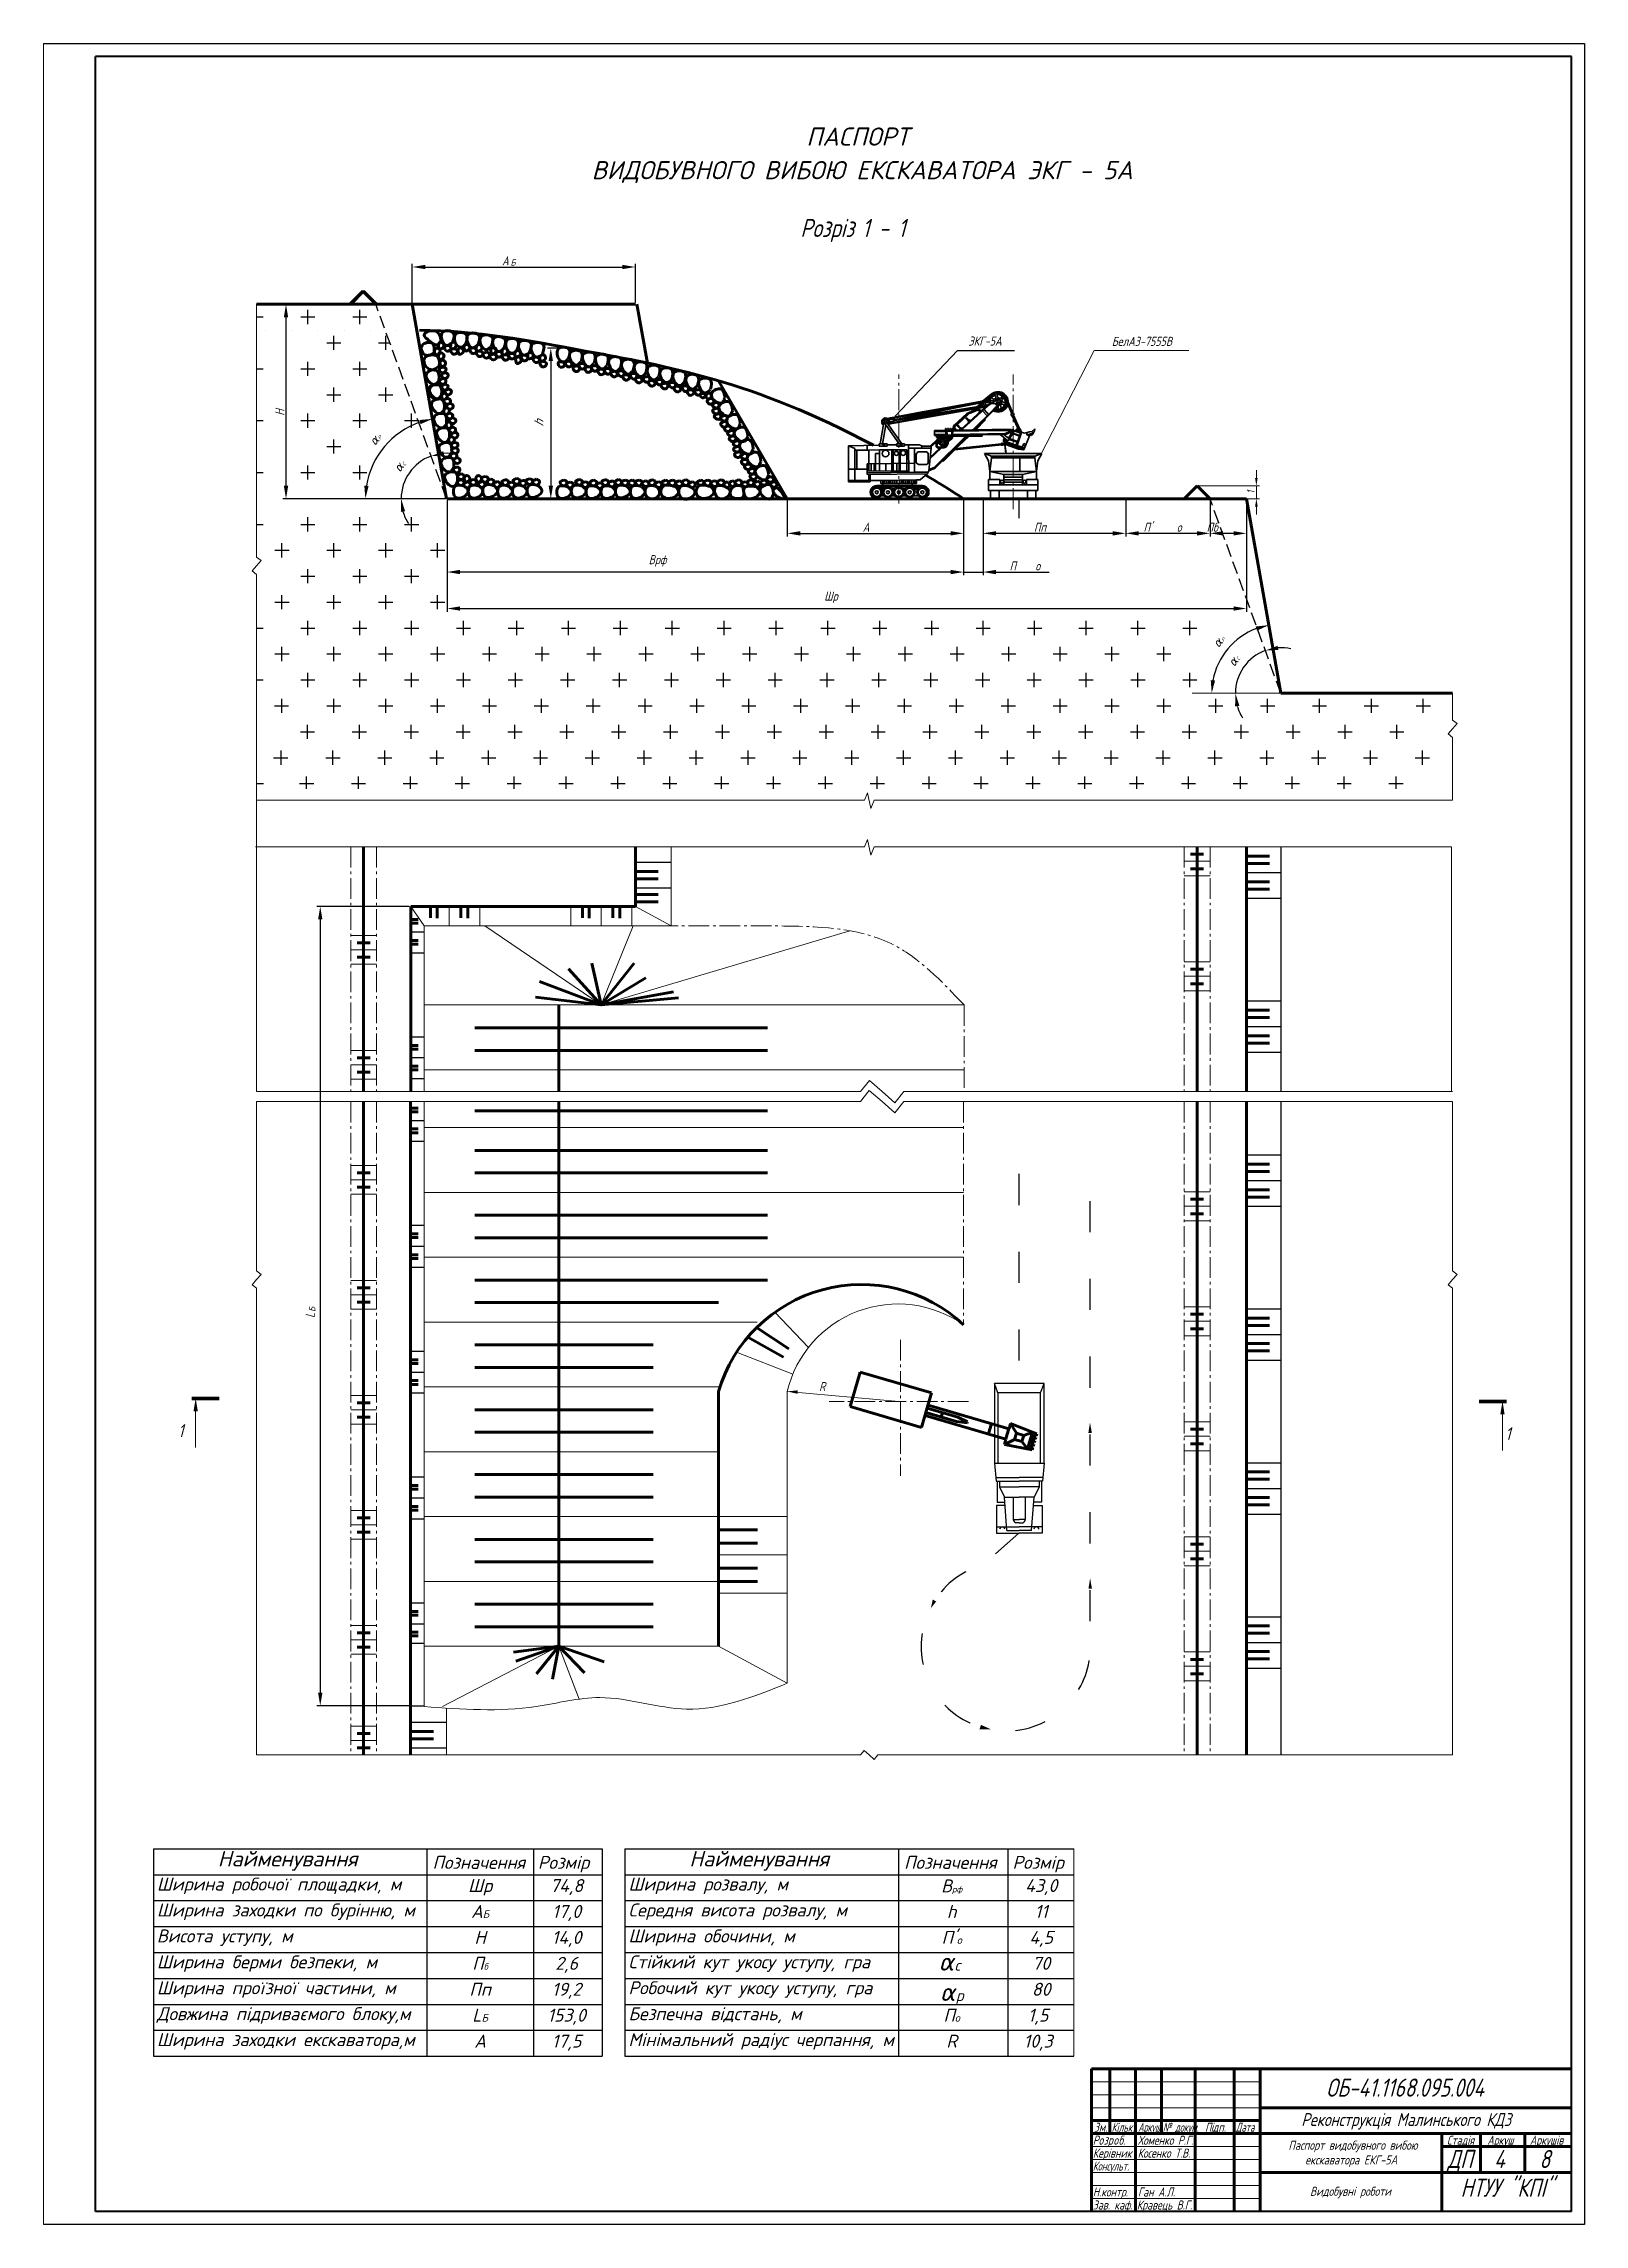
# Model space of a CAD drawing. Header units: millimetres. Extents: x 0 to 594, y 0 to 841.
import ezdxf

# ---------------------------------------------------------------- set-up
doc = ezdxf.new("R2010")
doc.units = ezdxf.units.MM
for name, pattern in [('ACAD_ISO03W100', [30, 12, -18]), ('gost5', [7, 5, -2, 0]), ('gost6', [12, 8, -1.5, 1, -1.5]), ('K5LT_BASIC', [0]), ('K5LT_THIN', [0])]:
    doc.linetypes.add(name, pattern=pattern)
doc.layers.add('KONTUR', color=7, linetype='Continuous')
doc.layers.add('Рамка', color=30, linetype='Continuous')
doc.layers.add('Основная', color=7, linetype='Continuous', lineweight=40)
doc.styles.add('KTEXTSTYLE', font='GOST_AU.SHX', dxfattribs={"width": 0.96, "height": 5})
doc.styles.add('Такие дела', font='GOST_A.TTF', dxfattribs={"oblique": 15})
doc.dimstyles.new('ISO-25', dxfattribs={"dimtxt": 2.5, "dimasz": 2.5, "dimexe": 1.25, "dimexo": 0.625, "dimtad": 1, "dimtxsty": 'Standard', "dimcen": 2.5, "dimadec": 0, "dimazin": 0, "dimtfac": 1, "dimtmove": 0, "dimatfit": 3, "dimfxl": 1, "dimarcsym": 0})

msp = doc.modelspace()

# ---------------------------------------------------------------- texts
at = {"color": 0, "style": 'Такие дела', "oblique": 15}
for s, height, p in [('Розріз ', 7, (291.74, 766.41)), ('1 - 1', 7, (315.56, 766.41)), ('А', 3.5, (176.75, 755.48)), ('Б', 2.5, (180.01, 755.35)), ('ЭКГ-5А', 3.5, (356.53, 724.54)), ('БелАЗ-7555В', 3.5, (411.81, 724.43)), ('А', 3.5, (315.78, 652.76)), ('Пп', 3.5, (381.79, 652.76)), ("П'", 3.5, (424.04, 652.76)), ('Пб', 3.5, (448.37, 652.76)), ('о', 3.5, (436.9, 652.76)), ('Врф', 3.5, (233.28, 640.24)), ('П', 3.5, (372.4, 637.84)), ('о', 3.5, (382.36, 637.84)), ('Шр', 3.5, (300.93, 626.17)), ('R', 3.5, (299, 321.38)), ('1', 5, (51.89, 303.61)), ('1', 5, (563.54, 302.45))]:
    msp.add_text(s, height=height, dxfattribs=at).set_placement(p)
for s, height, p in [('H', 3.5, (92.82, 697.52)), ('Б', 2.5, (104.76, 351.89)), ('L', 3.5, (104.52, 349.57))]:
    msp.add_text(s, height=height, rotation=90, dxfattribs=at).set_placement(p)
at = {"color": 0, "lineweight": 20, "char_height": 7, "attachment_point": 1}
for s, insert, width in [('{\\fISOCPEUR|b0|i1|c204|p34;ПАСПОРТ}', (294.03, 808.65), 99.9581), ('{\\fISOCPEUR|b0|i1|c204|p34;ВИДОБУВНОГО ВИБОЮ ЕКСКАВАТОРА ЭКГ - \\fISOCPEUR|b0|i1|c0|p34;5A\\fTahoma|b0|i0|c204|p32;\\P              }', (211.26, 795.7), 489.8799)]:
    msp.add_mtext(s, dxfattribs=dict(at, insert=insert, width=width))
at = {"color": 0, "char_height": 3.5, "attachment_point": 5, "style": 'Такие дела'}
for s, insert, rotation in [('{\\fISOCPEUR|b0|i0|c204|p34;α\\H0.4063x;Р}', (127.84, 688.56), 50), ('{\\fISOCPEUR|b0|i1|c0|p34;h}', (190.9, 694.53), 90), ('{\\fISOCPEUR|b0|i0|c204|p34;α\\fISOCPEUR|b0|i0|c0|p34;\\H0.4x;C}', (137.21, 678.18), 55), ('{\\fISOCPEUR|b0|i0|c204|p34;α\\H0.4063x;Р}', (453.01, 610.59), 50), ('{\\fISOCPEUR|b0|i0|c204|p34;α\\fISOCPEUR|b0|i0|c0|p34;\\H0.4x;C}', (458.84, 603.18), 55)]:
    msp.add_mtext(s, dxfattribs=dict(at, insert=insert, rotation=rotation))
at = {"color": 0, "lineweight": 20, "insert": (465.43, 667.97), "char_height": 3, "attachment_point": 5, "rotation": 90, "style": 'Такие дела'}
msp.add_mtext('\\A1;{\\Fgost.shx;1}', dxfattribs=at)
at = {"color": 0}
for s, insert, char_height, width, attachment_point in [('{\\fISOCPEUR|b0|i1|c204|p34;Найменування}', (67.13, 144.02), 6, 59.2018, 1), ('{\\fISOCPEUR|b0|i1|c204|p34;Найменування}', (248.93, 144.02), 6, 59.2018, 1), ('{\\fISOCPEUR|b0|i1|c204|p34;Позначення}', (149.92, 142.1), 5, 57.0261, 1), ('{\\fISOCPEUR|b0|i1|c204|p34;Розмір}', (190.53, 142.1), 5, 24.798, 1), ('{\\fISOCPEUR|b0|i1|c204|p34;Позначення}', (331.72, 142.1), 5, 57.0261, 1), ('{\\fISOCPEUR|b0|i1|c204|p34;Розмір}', (373.51, 142.1), 5, 24.798, 1), ('{\\fISOCPEUR|b0|i1|c204|p34;Ширина робочої площадки, м}', (43.66, 133.74), 5, 116.1053, 1), ('{\\fISOCPEUR|b0|i1|c204|p34;Шр}', (168.27, 133.17), 5, 41.0476, 2), ('{\\fISOCPEUR|b0|i1|c204|p34;74,8}', (201.63, 133.17), 5, 26.1001, 2), ('{\\fISOCPEUR|b0|i1|c204|p34;Ширина розвалу, м}', (225.46, 133.74), 5, 116.1053, 1), ('{\\fISOCPEUR|b0|i1|c204|p34;В\\H0.5x;рф}', (350.07, 133.02), 5, 41.0476, 2), ('{\\fISOCPEUR|b0|i1|c204|p34;43,0}', (384.6, 133.17), 5, 26.1001, 2), ('{\\fISOCPEUR|b0|i1|c204|p34;Ширина заходки по бурінню, м}', (43.66, 123.74), 5, 116.1053, 1), ('{\\fISOCPEUR|b0|i1|c204|p34;А\\H0.6x;Б}', (168.27, 123.17), 5, 41.0476, 2), ('{\\fISOCPEUR|b0|i1|c0|p34;17\\fISOCPEUR|b0|i1|c204|p34;,0}', (201.63, 123.17), 5, 26.1001, 2), ('{\\fISOCPEUR|b0|i1|c204|p34;Середня висота розвалу, м}', (225.46, 123.74), 5, 116.1053, 1), ('{\\fISOCPEUR|b0|i1|c0|p34;h}', (350.07, 123.17), 5, 41.0476, 2), ('{\\fISOCPEUR|b0|i1|c204|p34;11}', (384.6, 123.17), 5, 26.1001, 2), ('{\\fISOCPEUR|b0|i1|c204|p34;Висота уступу, м}', (43.66, 113.74), 5, 116.1053, 1), ('{\\fISOCPEUR|b0|i1|c204|p34;Н}', (168.27, 113.17), 5, 41.0476, 2), ('{\\fISOCPEUR|b0|i1|c204|p34;14,0}', (201.63, 113.17), 5, 26.1001, 2), ('{\\fISOCPEUR|b0|i1|c204|p34;Ширина обочини, м}', (225.46, 113.74), 5, 116.1053, 1), ("{\\fISOCPEUR|b0|i1|c204|p34;П'\\H0.6x;о}", (350.07, 113.17), 5, 41.0476, 2), ('{\\fISOCPEUR|b0|i1|c204|p34;4,5}', (384.6, 113.17), 5, 26.1001, 2), ('{\\fISOCPEUR|b0|i1|c204|p34;Ширина берми безпеки, м}', (43.66, 103.74), 5, 116.1053, 1), ('{\\fISOCPEUR|b0|i1|c204|p34;П\\H0.5x;б}', (168.27, 103.17), 5, 41.0476, 2), ('{\\fISOCPEUR|b0|i1|c204|p34;2,6}', (201.63, 103.17), 5, 26.1001, 2), ('{\\fISOCPEUR|b0|i1|c204|p34;Стійкий кут укосу уступу, гра}', (225.46, 103.74), 5, 116.1053, 1), ('{\\fISOCPEUR|b0|i1|c0|p32;α\\fISOCPEUR|b0|i1|c204|p32;\\H0.6x;с}', (349.15, 104.85), 7, 36.7813, 2), ('{\\fISOCPEUR|b0|i1|c204|p34;70}', (384.6, 103.17), 5, 26.1001, 2), ('{\\fISOCPEUR|b0|i1|c204|p34;Ширина проїзної частини\\fISOCPEUR|b0|i1|c0|p34;, \\fISOCPEUR|b0|i1|c204|p34;м}', (43.66, 93.74), 5, 116.1053, 1), ('{\\fISOCPEUR|b0|i1|c204|p32;Пп}', (168.27, 93.17), 5, 41.0476, 2), ('{\\fISOCPEUR|b0|i1|c204|p34;19,2}', (201.63, 93.17), 5, 26.1001, 2), ('{\\fISOCPEUR|b0|i1|c204|p34;Робочий кут укосу уступу, гра}', (225.46, 93.74), 5, 116.1053, 1), ('{\\fISOCPEUR|b0|i1|c204|p34;80}', (384.6, 93.17), 5, 26.1001, 2), ('{\\fISOCPEUR|b0|i1|c0|p32;α\\fISOCPEUR|b0|i1|c204|p32;\\H0.6x;р}', (350.07, 93.17), 7, 41.0476, 2), ('{\\fISOCPEUR|b0|i1|c204|p34;Довжина підриваємого блоку\\fISOCPEUR|b0|i1|c0|p34;,\\fISOCPEUR|b0|i1|c204|p34;м}', (43.66, 83.74), 5, 116.1053, 1), ('{\\fISOCPEUR|b0|i1|c0|p32;L\\fISOCPEUR|b0|i1|c204|p32;\\H0.6x;Б}', (168.27, 83.17), 5, 41.0476, 2), ('{\\fISOCPEUR|b0|i1|c204|p34;153,0}', (201.63, 83.17), 5, 26.1001, 2), ('{\\fISOCPEUR|b0|i1|c204|p34;Безпечна відстань\\fISOCPEUR|b0|i1|c0|p34;,\\fISOCPEUR|b0|i1|c204|p34; м}', (225.46, 83.74), 5, 116.1053, 1), ('{\\fISOCPEUR|b0|i1|c204|p32;П\\H0.6x;о}', (350.07, 83.17), 5, 41.0476, 2), ('{\\fISOCPEUR|b0|i1|c204|p34;1,5}', (383.42, 83.17), 5, 26.1001, 2), ('{\\fISOCPEUR|b0|i1|c204|p34;Ширина заходки екскаватора\\fISOCPEUR|b0|i1|c0|p34;,\\fISOCPEUR|b0|i1|c204|p34;м}', (43.66, 73.74), 5, 116.1053, 1), ('{\\fISOCPEUR|b0|i1|c204|p32;А}', (168.27, 73.17), 5, 41.0476, 2), ('{\\fISOCPEUR|b0|i1|c204|p34;17,5}', (201.63, 73.17), 5, 26.1001, 2), ('{\\fISOCPEUR|b0|i1|c204|p34;Мінімальний радіус черпання\\fISOCPEUR|b0|i1|c0|p34;,\\fISOCPEUR|b0|i1|c204|p34; м}', (225.46, 73.74), 5, 116.1053, 1), ('{\\fISOCPEUR|b0|i1|c0|p32;R}', (350.07, 73.17), 5, 41.0476, 2), ('{\\fISOCPEUR|b0|i1|c204|p34;10,3}', (383.42, 73.17), 5, 26.1001, 2)]:
    msp.add_mtext(s, dxfattribs=dict(at, insert=insert, char_height=char_height, width=width, attachment_point=attachment_point))

# ---------------------------------------------------------------- blocks, each defined once
blk = doc.blocks.new('U0')
at = {"color": 7, "lineweight": 60}
for p, q in [((431, 60), (431, 35)), ((589, 35), (469, 35))]:
    blk.add_line(p, q, dxfattribs=at)
at = {"color": 7}
blk.add_line((589, 30), (539, 30), dxfattribs=at)
at = {"layer": 'KONTUR'}
for p, q in [((0, 841), (594, 841)), ((594, 841), (594, 0)), ((594, 0), (0, 0))]:
    blk.add_line(p, q, dxfattribs=at)
at = {"layer": 'Основная'}
for p, q in [((20, 5), (20, 836)), ((589, 836), (20, 836)), ((589, 5), (589, 836)), ((589, 5), (20, 5))]:
    blk.add_line(p, q, dxfattribs=at)
at = {"layer": 'Рамка', "color": 7, "linetype": 'K5LT_THIN', "lineweight": 18}
for p, q in [((0, 0), (0, 841)), ((404, 55), (469, 55)), ((404, 50), (469, 50)), ((404, 45), (469, 45)), ((404, 30), (469, 30)), ((404, 25), (469, 25)), ((404, 20), (469, 20)), ((404, 15), (469, 15)), ((404, 10), (469, 10))]:
    blk.add_line(p, q, dxfattribs=at)
at = {"layer": 'Рамка', "color": 7, "linetype": 'K5LT_BASIC', "lineweight": 60}
for p, q in [((404, 5), (404, 60)), ((404, 5), (404, 60)), ((404, 5), (404, 60)), ((404, 5), (404, 60)), ((404, 5), (404, 60)), ((404, 5), (404, 60)), ((404, 60), (589, 60)), ((411, 35), (411, 60)), ((421, 5), (421, 60)), ((444, 5), (444, 60)), ((459, 5), (459, 60)), ((469, 5), (469, 60)), ((469, 45), (589, 45)), ((404, 40), (469, 40)), ((404, 35), (469, 35)), ((539, 5), (539, 35)), ((554, 20), (554, 35)), ((571, 20), (571, 35)), ((539, 30), (554, 30)), ((554, 30), (589, 30)), ((469, 20), (539, 20)), ((539, 20), (589, 20))]:
    blk.add_line(p, q, dxfattribs=at)
at = {"color": 7, "style": 'Такие дела', "oblique": 15}
for s, p in [('Паспорт видобувного вибою', (479.9, 28.78)), ('екскаватора ЕКГ-5А', (486.4, 23.12))]:
    blk.add_text(s, height=3.5, dxfattribs=at).set_placement(p)
at = {"layer": 'Рамка', "insert": (8.77, 258.85), "char_height": 2.5, "attachment_point": 1, "rotation": 90, "style": 'KTEXTSTYLE'}
blk.add_mtext('\\H3.5;\\W0.965;\\Q15;\\Q15; ', dxfattribs=at)
at = {"layer": 'Рамка', "color": 7, "attachment_point": 1, "style": 'KTEXTSTYLE'}
for s, insert, char_height in [('{\\Q15;\\W0.965;ОБ-41.1168.095.004}', (494.48, 56.24), 7), ('\\pi-42.302;{\\fGOST type A|b0|i0|c204|p34;\\Q15;\\W1;Реконструкція Малинського КДЗ}', (527.17, 42.92), 5), ('\\H3.5;\\W0.965;\\Q15;\\Q15;Р', (404.5, 34.23), 2.5), ('\\H3.5;\\W0.965;\\Q15;\\Q15;Зм', (404.95, 39.23), 2.5), ('\\H3.5;\\W0.965;\\Q15;\\Q15;зр', (408.67, 34.23), 2.5), ('\\H3.5;\\W0.965;\\Q15;\\Q15;.', (409.4, 39.23), 2.5), ('{\\H1.4x;\\Q15;\\W0.865;Кільк.}', (411.75, 39.23), 2.5), ('\\H3.5;\\W0.965;\\Q15;\\Q15;б.', (414.41, 34.23), 2.5), ('{\\H1.4x;\\Q15;\\W0.965;Хоменко Р.Г.}', (421.82, 34.19), 2.5), ('\\H3.5;\\W0.965;\\Q15;\\Q15;\\W0.665;Аркуш', (421.99, 39.23), 2.5), ('\\H3.5;\\W0.965;\\Q15;\\Q15;П', (447.75, 39.23), 2.5), ('\\H3.5;\\W0.965;\\Q15;\\Q15;і', (449.97, 39.23), 2.5), ('\\H3.5;\\W0.965;\\Q15;\\Q15;дп.', (450.71, 39.23), 2.5), ('\\H3.5;\\W0.965;\\Q15;\\Q15;\\W0.816;Дата', (459.62, 39.23), 2.5), ('{\\H1.4x;\\Q15;\\W0.965;Стадія}', (541.03, 34.23), 2.5), ('{\\H1.4x;\\Q15;\\W0.965;Аркуш}', (556.58, 34.23), 2.5), ('{\\H1.4x;\\Q15;\\W0.965;Аркушів}', (572.98, 34.23), 2.5), ('{\\H1.4x;\\Q15;\\W0.965;Керівник}', (404.5, 29.23), 2.5), ('\\H3.5;\\W0.965;\\Q15;\\Q15;о', (406.72, 34.23), 2.5), ('\\H3.5;\\W0.965;\\Q15;\\Q15;о', (412.46, 34.23), 2.5), ('{\\H1.4x;\\Q15;\\W0.965;Косенко Т.В.}', (421.8, 29.23), 2.5), ('{\\Q15;\\W0.965;ДП}', (541.21, 28.72), 7), ('{\\Q15;\\W0.965;4}', (559.2, 28.72), 7), ('{\\Q15;\\W0.965;8}', (576.66, 28.72), 7), ('{\\H1.4x;\\Q15;\\W0.865;Консульт.}', (404.5, 24.25), 2.5), ('{\\Q15;\\W0.965;НТУУ "КПІ"}', (546.27, 17.64), 7), ('{\\H1.4x;\\Q15;\\W0.965;Зав. каф.}', (404.5, 9.23), 2.5), ('\\H3.5;\\W0.965;\\Q15;\\Q15;Н.контр.', (404.5, 14.25), 2.5), ('{\\H1.4x;\\Q15;\\W0.965;Кравець В.Г.}', (421.44, 9.23), 2.5), ('{\\H1.4x;\\Q15;\\W0.965;Ган А.Л.}', (421.87, 14.25), 2.5), ('\\A1;\\pi-15.855;{\\fGOST type A|b0|i0|c204|p34;\\Q15;\\W1;Видобувні роботи}', (504.09, 14.51), 3.5)]:
    blk.add_mtext(s, dxfattribs=dict(at, insert=insert, char_height=char_height))
at = {"layer": 'Рамка', "color": 7, "insert": (431.47, 39.21), "char_height": 2.5, "attachment_point": 1, "line_spacing_factor": 0.8, "style": 'KTEXTSTYLE'}
blk.add_mtext('{\\H1.4x;\\Q15;\\W0.765;№ докум.}', dxfattribs=at)

# ---------------------------------------------------------------- linework, layer by layer
at = {"color": 0}
for p, q in [((142.13, 741.1), (142.13, 756.1)), ((147.13, 754.85), (223.13, 754.85)), ((228.13, 741.1), (228.13, 756.1)), ((141.51, 740.47), (92.2, 740.47)), ((82.05, 735.61), (84.62, 735.61)), ((93.45, 670.47), (93.45, 735.47)), ((99.15, 735.61), (104.62, 735.61)), ((101.88, 732.87), (101.88, 738.34)), ((119.15, 735.61), (124.62, 735.61)), ((121.88, 732.87), (121.88, 738.34)), ((109.15, 725.61), (114.62, 725.61)), ((111.88, 722.87), (111.88, 728.34)), ((129.15, 725.61), (133.47, 725.61)), ((131.88, 722.87), (131.88, 728.34)), ((202.54, 723.6), (194.28, 723.6)), ((82.05, 715.61), (84.62, 715.61)), ((99.15, 715.61), (104.62, 715.61)), ((101.88, 712.87), (101.88, 718.34)), ((119.15, 715.61), (124.62, 715.61)), ((121.88, 712.87), (121.88, 718.34)), ((195.53, 718.6), (195.53, 670.47)), ((111.88, 702.87), (111.88, 708.34)), ((131.88, 702.87), (131.88, 708.34)), ((101.88, 692.87), (101.88, 698.34)), ((109.15, 705.61), (114.62, 705.61)), ((121.88, 692.87), (121.88, 698.34)), ((129.15, 705.61), (134.62, 705.61)), ((141.88, 692.87), (141.88, 698.34)), ((82.05, 695.61), (84.62, 695.61)), ((99.15, 695.61), (104.62, 695.61)), ((119.15, 695.61), (124.62, 695.61)), ((139.15, 695.61), (144.62, 695.61)), ((109.15, 685.61), (114.62, 685.61)), ((111.88, 682.87), (111.88, 688.34)), ((82.05, 675.61), (84.62, 675.61)), ((99.15, 675.61), (104.62, 675.61)), ((101.88, 672.87), (101.88, 678.34)), ((119.15, 675.61), (124.62, 675.61)), ((121.88, 672.87), (121.88, 678.34)), ((182.65, 665.47), (92.2, 665.47)), ((126.81, 665.47), (122.81, 665.47)), ((183.28, 665.47), (155.36, 665.47)), ((155.57, 664.85), (155.57, 635.96)), ((202.54, 665.47), (194.28, 665.47)), ((286.69, 664.85), (286.69, 650.89)), ((354.69, 664.85), (354.69, 650.89)), ((354.69, 664.85), (354.69, 635.96)), ((354.69, 664.85), (354.69, 635.96)), ((362.19, 664.85), (362.19, 635.96)), ((417.19, 664.85), (417.19, 650.89)), ((417.19, 664.85), (417.19, 650.89)), ((449.69, 664.85), (449.69, 650.89)), ((449.69, 664.85), (449.69, 650.89)), ((463.76, 664.85), (463.76, 621.9)), ((463.76, 664.85), (463.76, 650.89)), ((101.88, 652.87), (101.88, 658.34)), ((121.88, 652.87), (121.88, 658.34)), ((141.88, 652.87), (141.88, 658.34)), ((155.57, 664.22), (155.57, 621.9)), ((362.19, 659.15), (362.19, 650.89)), ((82.05, 655.61), (84.62, 655.61)), ((91.88, 642.87), (91.88, 648.34)), ((99.15, 655.61), (104.62, 655.61)), ((111.88, 642.87), (111.88, 648.34)), ((119.15, 655.61), (124.62, 655.61)), ((131.88, 642.87), (131.88, 648.34)), ((139.15, 655.61), (144.62, 655.61)), ((151.88, 642.87), (151.88, 648.34)), ((291.69, 652.14), (349.69, 652.14)), ((412.19, 652.14), (367.19, 652.14)), ((444.69, 652.14), (422.19, 652.14)), ((458.76, 652.14), (454.69, 652.14)), ((89.15, 645.61), (94.62, 645.61)), ((109.15, 645.61), (114.62, 645.61)), ((129.15, 645.61), (134.62, 645.61)), ((149.15, 645.61), (154.62, 645.61)), ((99.15, 635.61), (104.62, 635.61)), ((101.88, 632.87), (101.88, 638.34)), ((101.88, 632.87), (101.88, 638.34)), ((119.15, 635.61), (124.62, 635.61)), ((121.88, 632.87), (121.88, 638.34)), ((121.88, 632.87), (121.88, 638.34)), ((139.15, 635.61), (144.62, 635.61)), ((141.88, 632.87), (141.88, 638.34)), ((141.88, 632.87), (141.88, 638.34)), ((349.69, 637.21), (160.57, 637.21)), ((349.69, 637.21), (344.69, 637.21)), ((354.69, 637.21), (362.19, 637.21)), ((367.19, 637.21), (387.67, 637.21)), ((89.15, 625.61), (94.62, 625.61)), ((91.88, 622.87), (91.88, 628.34)), ((109.15, 625.61), (114.62, 625.61)), ((111.88, 622.87), (111.88, 628.34)), ((129.15, 625.61), (134.62, 625.61)), ((131.88, 622.87), (131.88, 628.34)), ((149.15, 625.61), (154.62, 625.61)), ((151.88, 622.87), (151.88, 628.34)), ((160.57, 623.15), (458.76, 623.15)), ((82.05, 615.61), (84.62, 615.61)), ((99.15, 615.61), (104.62, 615.61)), ((101.88, 612.87), (101.88, 618.34)), ((119.15, 615.61), (124.62, 615.61)), ((121.88, 612.87), (121.88, 618.34)), ((139.15, 615.61), (144.62, 615.61)), ((141.88, 612.87), (141.88, 618.34)), ((159.15, 615.61), (164.62, 615.61)), ((161.88, 612.87), (161.88, 618.34)), ((179.15, 615.61), (184.62, 615.61)), ((179.63, 615.61), (185.11, 615.61)), ((182.37, 612.87), (182.37, 618.34)), ((199.63, 615.61), (205.11, 615.61)), ((202.37, 612.87), (202.37, 618.34)), ((219.63, 615.61), (225.11, 615.61)), ((222.37, 612.87), (222.37, 618.34)), ((239.63, 615.61), (245.11, 615.61)), ((242.37, 612.87), (242.37, 618.34)), ((259.63, 615.61), (265.11, 615.61)), ((262.37, 612.87), (262.37, 618.34)), ((279.63, 615.61), (285.11, 615.61)), ((282.37, 612.87), (282.37, 618.34)), ((299.63, 615.61), (305.11, 615.61)), ((302.37, 612.87), (302.37, 618.34)), ((319.63, 615.61), (325.11, 615.61)), ((322.37, 612.87), (322.37, 618.34)), ((339.63, 615.61), (345.11, 615.61)), ((342.37, 612.87), (342.37, 618.34)), ((359.47, 615.61), (364.94, 615.61)), ((362.21, 612.87), (362.21, 618.34)), ((379.31, 615.61), (384.78, 615.61)), ((382.05, 612.87), (382.05, 618.34)), ((399.15, 615.61), (404.62, 615.61)), ((401.88, 612.87), (401.88, 618.34)), ((419.15, 615.61), (424.62, 615.61)), ((421.88, 612.87), (421.88, 618.34)), ((439.15, 615.61), (444.62, 615.61)), ((441.88, 612.87), (441.88, 618.34)), ((89.15, 605.61), (94.62, 605.61)), ((91.88, 602.87), (91.88, 608.34)), ((109.15, 605.61), (114.62, 605.61)), ((111.88, 602.87), (111.88, 608.34)), ((129.15, 605.61), (134.62, 605.61)), ((131.88, 602.87), (131.88, 608.34)), ((149.15, 605.61), (154.62, 605.61)), ((151.88, 602.87), (151.88, 608.34)), ((169.15, 605.61), (174.62, 605.61)), ((169.15, 605.61), (174.62, 605.61)), ((171.88, 602.87), (171.88, 608.34)), ((171.88, 602.87), (171.88, 608.34)), ((189.47, 605.61), (194.94, 605.61)), ((192.21, 602.87), (192.21, 608.34)), ((209.47, 605.61), (214.94, 605.61)), ((212.21, 602.87), (212.21, 608.34)), ((229.47, 605.61), (234.94, 605.61)), ((232.21, 602.87), (232.21, 608.34)), ((249.47, 605.61), (254.94, 605.61)), ((252.21, 602.87), (252.21, 608.34)), ((269.47, 605.61), (274.94, 605.61)), ((272.21, 602.87), (272.21, 608.34)), ((289.47, 605.61), (294.94, 605.61)), ((292.21, 602.87), (292.21, 608.34)), ((309.47, 605.61), (314.94, 605.61)), ((312.21, 602.87), (312.21, 608.34)), ((329.47, 605.61), (334.94, 605.61)), ((332.21, 602.87), (332.21, 608.34)), ((349.47, 605.61), (354.94, 605.61)), ((352.21, 602.87), (352.21, 608.34)), ((369.31, 605.61), (374.78, 605.61)), ((372.05, 602.87), (372.05, 608.34)), ((389.15, 605.61), (394.62, 605.61)), ((391.88, 602.87), (391.88, 608.34)), ((409.15, 605.61), (414.62, 605.61)), ((411.88, 602.87), (411.88, 608.34)), ((429.15, 605.61), (434.62, 605.61)), ((431.88, 602.87), (431.88, 608.34)), ((101.88, 592.87), (101.88, 598.34)), ((121.88, 592.87), (121.88, 598.34)), ((141.88, 592.87), (141.88, 598.34)), ((161.88, 592.87), (161.88, 598.34)), ((161.88, 592.87), (161.88, 598.34)), ((181.88, 592.87), (181.88, 598.34)), ((202.05, 592.87), (202.05, 598.34)), ((222.05, 592.87), (222.05, 598.34)), ((242.05, 592.87), (242.05, 598.34)), ((262.05, 592.87), (262.05, 598.34)), ((282.05, 592.87), (282.05, 598.34)), ((302.05, 592.87), (302.05, 598.34)), ((322.05, 592.87), (322.05, 598.34)), ((342.05, 592.87), (342.05, 598.34)), ((362.05, 592.87), (362.05, 598.34)), ((381.88, 592.87), (381.88, 598.34)), ((401.88, 592.87), (401.88, 598.34)), ((421.88, 592.87), (421.88, 598.34)), ((441.88, 592.87), (441.88, 598.34)), ((82.05, 595.61), (84.62, 595.61)), ((99.15, 595.61), (104.62, 595.61)), ((119.15, 595.61), (124.62, 595.61)), ((139.15, 595.61), (144.62, 595.61)), ((159.15, 595.61), (164.62, 595.61)), ((159.15, 595.61), (164.62, 595.61)), ((179.15, 595.61), (184.62, 595.61)), ((199.31, 595.61), (204.78, 595.61)), ((219.31, 595.61), (224.78, 595.61)), ((239.31, 595.61), (244.78, 595.61)), ((259.31, 595.61), (264.78, 595.61)), ((279.31, 595.61), (284.78, 595.61)), ((299.31, 595.61), (304.78, 595.61)), ((319.31, 595.61), (324.78, 595.61)), ((339.31, 595.61), (344.78, 595.61)), ((359.31, 595.61), (364.78, 595.61)), ((379.15, 595.61), (384.62, 595.61)), ((399.15, 595.61), (404.62, 595.61)), ((419.15, 595.61), (424.62, 595.61)), ((439.15, 595.61), (444.62, 595.61)), ((88.99, 585.61), (94.46, 585.61)), ((91.88, 582.87), (91.88, 588.34)), ((109.15, 585.61), (114.62, 585.61)), ((111.88, 582.87), (111.88, 588.34)), ((129.15, 585.61), (134.62, 585.61)), ((131.88, 582.87), (131.88, 588.34)), ((149.15, 585.61), (154.62, 585.61)), ((151.88, 582.87), (151.88, 588.34)), ((169.15, 585.61), (174.62, 585.61)), ((171.88, 582.87), (171.88, 588.34)), ((189.15, 585.61), (194.62, 585.61)), ((191.88, 582.87), (191.88, 588.34)), ((209.15, 585.61), (214.62, 585.61)), ((211.88, 582.87), (211.88, 588.34)), ((229.15, 585.61), (234.62, 585.61)), ((231.88, 582.87), (231.88, 588.34)), ((249.15, 585.61), (254.62, 585.61)), ((251.88, 582.87), (251.88, 588.34)), ((269.15, 585.61), (274.62, 585.61)), ((271.88, 582.87), (271.88, 588.34)), ((289.15, 585.61), (294.62, 585.61)), ((291.88, 582.87), (291.88, 588.34)), ((309.15, 585.61), (314.62, 585.61)), ((311.88, 582.87), (311.88, 588.34)), ((329.15, 585.61), (334.62, 585.61)), ((331.88, 582.87), (331.88, 588.34)), ((349.15, 585.61), (354.62, 585.61)), ((351.88, 582.87), (351.88, 588.34)), ((369.15, 585.61), (374.62, 585.61)), ((371.88, 582.87), (371.88, 588.34)), ((389.15, 585.61), (394.62, 585.61)), ((391.88, 582.87), (391.88, 588.34)), ((409.15, 585.61), (414.62, 585.61)), ((411.88, 582.87), (411.88, 588.34)), ((429.15, 585.61), (434.62, 585.61)), ((431.88, 582.87), (431.88, 588.34)), ((449.15, 585.61), (454.62, 585.61)), ((451.88, 582.87), (451.88, 588.34)), ((469.15, 585.61), (474.62, 585.61)), ((471.88, 582.87), (471.88, 588.34)), ((489.15, 585.61), (494.62, 585.61)), ((491.88, 582.87), (491.88, 588.34)), ((509.15, 585.61), (514.62, 585.61)), ((511.88, 582.87), (511.88, 588.34)), ((529.15, 585.61), (534.62, 585.61)), ((531.88, 582.87), (531.88, 588.34)), ((98.99, 575.61), (104.46, 575.61)), ((101.72, 572.87), (101.72, 578.34)), ((118.99, 575.61), (124.46, 575.61)), ((121.72, 572.87), (121.72, 578.34)), ((138.99, 575.61), (144.46, 575.61)), ((141.72, 572.87), (141.72, 578.34)), ((158.99, 575.61), (164.46, 575.61)), ((161.72, 572.87), (161.72, 578.34)), ((178.99, 575.61), (184.46, 575.61)), ((181.72, 572.87), (181.72, 578.34)), ((198.99, 575.61), (204.46, 575.61)), ((201.72, 572.87), (201.72, 578.34)), ((218.99, 575.61), (224.46, 575.61)), ((221.72, 572.87), (221.72, 578.34)), ((238.99, 575.61), (244.46, 575.61)), ((241.72, 572.87), (241.72, 578.34)), ((258.99, 575.61), (264.46, 575.61)), ((261.72, 572.87), (261.72, 578.34)), ((278.99, 575.61), (284.46, 575.61)), ((281.72, 572.87), (281.72, 578.34)), ((298.99, 575.61), (304.46, 575.61)), ((301.72, 572.87), (301.72, 578.34)), ((318.99, 575.61), (324.46, 575.61)), ((321.72, 572.87), (321.72, 578.34)), ((338.99, 575.61), (344.46, 575.61)), ((341.72, 572.87), (341.72, 578.34)), ((358.99, 575.61), (364.46, 575.61)), ((361.72, 572.87), (361.72, 578.34)), ((378.99, 575.61), (384.46, 575.61)), ((381.72, 572.87), (381.72, 578.34)), ((398.99, 575.61), (404.46, 575.61)), ((401.72, 572.87), (401.72, 578.34)), ((418.99, 575.61), (424.46, 575.61)), ((421.72, 572.87), (421.72, 578.34)), ((438.99, 575.61), (444.46, 575.61)), ((441.72, 572.87), (441.72, 578.34)), ((458.99, 575.61), (464.46, 575.61)), ((461.72, 572.87), (461.72, 578.34)), ((478.99, 575.61), (484.46, 575.61)), ((481.72, 572.87), (481.72, 578.34)), ((498.99, 575.61), (504.46, 575.61)), ((501.72, 572.87), (501.72, 578.34)), ((518.99, 575.61), (524.46, 575.61)), ((521.72, 572.87), (521.72, 578.34)), ((88.66, 565.61), (94.14, 565.61)), ((91.56, 562.87), (91.56, 568.34)), ((108.83, 565.61), (114.3, 565.61)), ((111.56, 562.87), (111.56, 568.34)), ((128.83, 565.61), (134.3, 565.61)), ((131.56, 562.87), (131.56, 568.34)), ((148.83, 565.61), (154.3, 565.61)), ((151.56, 562.87), (151.56, 568.34)), ((168.83, 565.61), (174.3, 565.61)), ((171.56, 562.87), (171.56, 568.34)), ((188.83, 565.61), (194.3, 565.61)), ((191.56, 562.87), (191.56, 568.34)), ((208.83, 565.61), (214.3, 565.61)), ((211.56, 562.87), (211.56, 568.34)), ((228.83, 565.61), (234.3, 565.61)), ((231.56, 562.87), (231.56, 568.34)), ((248.83, 565.61), (254.3, 565.61)), ((251.56, 562.87), (251.56, 568.34)), ((268.83, 565.61), (274.3, 565.61)), ((271.56, 562.87), (271.56, 568.34)), ((288.83, 565.61), (294.3, 565.61)), ((291.56, 562.87), (291.56, 568.34)), ((308.83, 565.61), (314.3, 565.61)), ((311.56, 562.87), (311.56, 568.34)), ((328.83, 565.61), (334.3, 565.61)), ((331.56, 562.87), (331.56, 568.34)), ((348.83, 565.61), (354.3, 565.61)), ((351.56, 562.87), (351.56, 568.34)), ((368.83, 565.61), (374.3, 565.61)), ((371.56, 562.87), (371.56, 568.34)), ((388.83, 565.61), (394.3, 565.61)), ((391.56, 562.87), (391.56, 568.34)), ((408.83, 565.61), (414.3, 565.61)), ((411.56, 562.87), (411.56, 568.34)), ((428.83, 565.61), (434.3, 565.61)), ((431.56, 562.87), (431.56, 568.34)), ((448.83, 565.61), (454.3, 565.61)), ((451.56, 562.87), (451.56, 568.34)), ((468.83, 565.61), (474.3, 565.61)), ((471.56, 562.87), (471.56, 568.34)), ((488.83, 565.61), (494.3, 565.61)), ((491.56, 562.87), (491.56, 568.34)), ((508.83, 565.61), (514.3, 565.61)), ((511.56, 562.87), (511.56, 568.34)), ((528.83, 565.61), (534.3, 565.61)), ((531.56, 562.87), (531.56, 568.34)), ((82.05, 555.61), (84.78, 555.61)), ((98.66, 555.61), (104.14, 555.61)), ((101.4, 553.57), (101.4, 558.34)), ((118.66, 555.61), (124.14, 555.61)), ((121.4, 553.57), (121.4, 558.34)), ((138.66, 555.61), (144.14, 555.61)), ((141.4, 553.57), (141.4, 558.34)), ((158.66, 555.61), (164.14, 555.61)), ((161.4, 553.57), (161.4, 558.34)), ((178.66, 555.61), (184.14, 555.61)), ((181.4, 553.57), (181.4, 558.34)), ((198.66, 555.61), (204.14, 555.61)), ((201.4, 553.57), (201.4, 558.34)), ((218.66, 555.61), (224.14, 555.61)), ((221.4, 553.57), (221.4, 558.34)), ((238.66, 555.61), (244.14, 555.61)), ((241.4, 553.57), (241.4, 558.34)), ((258.66, 555.61), (264.14, 555.61)), ((261.4, 553.57), (261.4, 558.34)), ((278.66, 555.61), (284.14, 555.61)), ((281.4, 553.57), (281.4, 558.34)), ((298.66, 555.61), (304.14, 555.61)), ((301.4, 553.57), (301.4, 558.34)), ((318.66, 555.61), (324.14, 555.61)), ((321.4, 553.57), (321.4, 558.34)), ((338.66, 555.61), (344.14, 555.61)), ((341.4, 553.57), (341.4, 558.34)), ((358.66, 555.61), (364.14, 555.61)), ((361.4, 553.57), (361.4, 558.34)), ((378.66, 555.61), (384.14, 555.61)), ((381.4, 553.57), (381.4, 558.34)), ((398.66, 555.61), (404.14, 555.61)), ((401.4, 553.57), (401.4, 558.34)), ((418.66, 555.61), (424.14, 555.61)), ((421.4, 553.57), (421.4, 558.34)), ((438.66, 555.61), (444.14, 555.61)), ((441.4, 553.57), (441.4, 558.34)), ((458.66, 555.61), (464.14, 555.61)), ((461.4, 553.57), (461.4, 558.34)), ((478.66, 555.61), (484.14, 555.61)), ((481.4, 553.57), (481.4, 558.34)), ((498.66, 555.61), (504.14, 555.61)), ((501.4, 553.57), (501.4, 558.34)), ((518.66, 555.61), (524.14, 555.61)), ((521.4, 553.57), (521.4, 558.34)), ((476.99, 531.21), (476.99, 436.83)), ((228.13, 525.28), (241.98, 525.28)), ((228.13, 515.38), (241.98, 515.38)), ((463.76, 521.31), (476.99, 521.31)), ((140.88, 508.24), (105.39, 508.24)), ((463.76, 511.41), (476.99, 511.41)), ((106.64, 503.24), (106.64, 204.99)), ((141.51, 498.47), (146.64, 498.47)), ((141.51, 490.4), (146.64, 490.4)), ((463.76, 471.83), (476.99, 471.83)), ((141.51, 458.01), (146.64, 458.01)), ((463.76, 461.93), (476.99, 461.93)), ((141.5, 449.95), (146.64, 449.95)), ((463.76, 452.04), (476.99, 452.04)), ((141.5, 441.88), (146.64, 441.88)), ((476.99, 432.98), (476.99, 181.07)), ((141.5, 425.75), (146.64, 425.75)), ((141.5, 417.68), (146.64, 417.68)), ((463.76, 412.45), (476.99, 412.45)), ((463.76, 402.56), (476.99, 402.56)), ((463.76, 392.66), (476.99, 392.66)), ((141.5, 385.29), (146.64, 385.29)), ((141.5, 377.22), (146.64, 377.22)), ((141.5, 369.16), (146.64, 369.16)), ((463.76, 353.08), (476.99, 353.08)), ((141.5, 336.77), (146.64, 336.77)), ((463.76, 343.18), (476.99, 343.18)), ((141.5, 328.7), (146.64, 328.7)), ((463.76, 333.28), (476.99, 333.28)), ((141.5, 320.63), (146.64, 320.63)), ((367.84, 320.66), (366.57, 324.28)), ((384.34, 320.66), (385.71, 324.28)), ((141.5, 288.24), (146.64, 288.24)), ((366.57, 293.58), (367.2, 286.63)), ((367.06, 288.08), (376.14, 288.08)), ((367.2, 286.63), (376.14, 286.63)), ((367.62, 286.63), (367.62, 278.47)), ((368.49, 286.63), (368.49, 284.46)), ((385.21, 288.08), (376.14, 288.08)), ((385.08, 286.63), (376.14, 286.63)), ((383.78, 286.63), (383.78, 284.46)), ((384.66, 286.63), (384.66, 278.47)), ((385.71, 293.58), (385.08, 286.63)), ((463.76, 293.7), (476.99, 293.7)), ((141.5, 280.18), (146.64, 280.18)), ((367.62, 278.47), (370.59, 278.47)), ((368.49, 284.46), (370.45, 280.5)), ((368.49, 284.46), (376.14, 284.46)), ((370.45, 280.5), (376.14, 280.5)), ((371.36, 267.56), (370.45, 280.5)), ((373.81, 280.5), (373.81, 271.82)), ((383.78, 284.46), (376.14, 284.46)), ((381.83, 280.5), (376.14, 280.5)), ((378.47, 280.5), (378.47, 271.82)), ((380.91, 267.56), (381.83, 280.5)), ((384.66, 278.47), (381.68, 278.47)), ((383.78, 284.46), (381.83, 280.5)), ((463.76, 283.8), (476.99, 283.8)), ((141.5, 272.11), (146.64, 272.11)), ((370.68, 277.23), (367.35, 277.29)), ((367.35, 277.29), (367.35, 266.55)), ((373.81, 271.82), (376.14, 271.82)), ((376.14, 270.56), (374.77, 270.56)), ((378.47, 271.82), (376.14, 271.82)), ((376.14, 270.56), (377.5, 270.56)), ((381.6, 277.23), (384.92, 277.29)), ((384.92, 277.29), (384.92, 266.55)), ((463.76, 273.91), (476.99, 273.91)), ((367.35, 268.98), (371.26, 268.98)), ((367.35, 266.55), (376.14, 266.55)), ((371.26, 268.98), (376.14, 268.98)), ((371.36, 267.56), (376.14, 267.56)), ((381.02, 268.98), (376.14, 268.98)), ((380.91, 267.56), (376.14, 267.56)), ((384.92, 266.55), (376.14, 266.55)), ((384.92, 268.98), (381.02, 268.98)), ((141.5, 239.72), (146.64, 239.72)), ((141.5, 231.65), (146.64, 231.65)), ((463.76, 234.32), (476.99, 234.32)), ((141.5, 224.19), (146.64, 224.19)), ((463.76, 224.42), (476.99, 224.42)), ((463.76, 214.53), (476.99, 214.53)), ((140.88, 199.99), (105.39, 199.99)), ((141.5, 199.99), (146.64, 199.99)), ((141.5, 193.64), (155.35, 193.64)), ((141.5, 183.74), (155.35, 183.74)), ((42.31, 144.85), (215.33, 144.85)), ((42.31, 144.85), (42.31, 64.85)), ((147.75, 144.85), (147.75, 64.85)), ((188.8, 144.85), (188.8, 64.85)), ((215.33, 144.85), (215.33, 64.85)), ((224.1, 144.85), (224.1, 64.85)), ((224.1, 144.85), (397.12, 144.85)), ((329.54, 144.85), (329.54, 64.85)), ((371.77, 144.85), (371.77, 64.85)), ((42.31, 134.85), (215.33, 134.85)), ((224.1, 134.85), (397.12, 134.85)), ((42.31, 124.85), (215.33, 124.85)), ((224.1, 124.85), (397.12, 124.85)), ((42.31, 114.85), (215.33, 114.85)), ((224.1, 114.85), (397.12, 114.85)), ((42.31, 104.85), (215.33, 104.85)), ((224.1, 104.85), (397.12, 104.85)), ((42.31, 94.85), (215.33, 94.85)), ((224.1, 94.85), (397.12, 94.85)), ((42.31, 84.85), (215.33, 84.85)), ((224.1, 84.85), (397.12, 84.85)), ((42.31, 74.85), (215.33, 74.85)), ((224.1, 74.85), (397.12, 74.85)), ((42.31, 64.85), (215.33, 64.85)), ((224.1, 64.85), (397.12, 64.85))]:
    msp.add_line(p, q, dxfattribs=at)
at = {"color": 0, "lineweight": 60}
for p, q in [((142.13, 740.47), (82.05, 740.47)), ((123.06, 745.47), (118.06, 740.47)), ((123.38, 745.47), (118.38, 740.47)), ((123.06, 745.47), (128.06, 740.47)), ((123.38, 745.47), (128.38, 740.47)), ((142.13, 740.47), (228.13, 740.47)), ((155.36, 665.47), (142.13, 740.47)), ((232.75, 717.8), (228.76, 740.47)), ((286.69, 665.47), (260.15, 711)), ((463.76, 665.47), (155.57, 665.47)), ((444.69, 670.47), (439.69, 665.47)), ((444.69, 670.47), (449.69, 665.47)), ((476.99, 590.47), (463.76, 665.47)), ((543.17, 590.47), (476.99, 590.47)), ((123.38, 531.21), (123.38, 463.8)), ((228.13, 531.21), (228.13, 508.24)), ((444.69, 531.21), (444.69, 448.05)), ((463.76, 531.21), (463.76, 436.83)), ((228.13, 521.74), (236.93, 521.74)), ((447.19, 528.36), (442.19, 528.36)), ((447.19, 522.81), (442.19, 522.81)), ((463.76, 527.67), (472.56, 527.67)), ((463.76, 524.84), (472.56, 524.84)), ((228.13, 518.91), (236.93, 518.91)), ((463.76, 517.78), (472.56, 517.78)), ((463.76, 514.95), (472.56, 514.95)), ((141.51, 508.24), (228.13, 508.24)), ((141.51, 436.83), (141.51, 508.24)), ((149.09, 508.24), (149.09, 503.88)), ((151.76, 508.24), (151.76, 503.79)), ((160.81, 508.24), (160.81, 503.88)), ((163.48, 508.24), (163.48, 503.79)), ((207.69, 508.24), (207.69, 503.88)), ((210.36, 508.24), (210.36, 503.79)), ((219.41, 508.24), (219.41, 503.88)), ((222.08, 508.24), (222.08, 503.79)), ((228.13, 512.83), (236.93, 512.83)), ((228.13, 510), (236.93, 510)), ((144.43, 503.22), (141.51, 503.22)), ((144.43, 501.79), (141.51, 501.79)), ((125.88, 494.22), (120.88, 494.22)), ((125.88, 488.67), (120.88, 488.67)), ((144.43, 495.15), (141.51, 495.15)), ((144.43, 493.72), (141.51, 493.72)), ((214.89, 470.26), (202.35, 484.18)), ((214.89, 470.26), (211.33, 486.44)), ((214.89, 470.26), (227.71, 486.35)), ((214.89, 470.26), (232.2, 480.77)), ((447.19, 484.01), (442.19, 484.01)), ((214.89, 470.26), (189.63, 473.33)), ((214.89, 470.26), (191.14, 479.36)), ((214.89, 470.26), (242.84, 475.36)), ((214.89, 470.26), (244.7, 473)), ((447.19, 478.46), (442.19, 478.46)), ((123.38, 463.8), (123.38, 436.83)), ((198.58, 470.26), (198.58, 436.83)), ((463.76, 468.3), (472.56, 468.3)), ((463.76, 465.47), (472.56, 465.47)), ((144.43, 454.69), (141.51, 454.69)), ((166.18, 461.46), (279.11, 461.46)), ((463.76, 458.4), (472.56, 458.4)), ((463.76, 455.57), (472.56, 455.57)), ((125.88, 449.87), (120.88, 449.87)), ((144.42, 446.63), (141.5, 446.63)), ((144.43, 453.27), (141.51, 453.27)), ((166.18, 452.76), (279.11, 452.76)), ((444.69, 448.05), (444.69, 436.83)), ((125.88, 444.32), (120.88, 444.32)), ((144.42, 445.2), (141.5, 445.2)), ((123.38, 432.98), (123.38, 380.65)), ((141.5, 181.07), (141.5, 432.98)), ((144.42, 430.49), (141.5, 430.49)), ((144.42, 429.07), (141.5, 429.07)), ((166.18, 429.48), (279.11, 429.48)), ((198.58, 432.98), (198.58, 222.98)), ((444.69, 432.98), (444.69, 364.89)), ((463.76, 432.98), (463.76, 181.07)), ((144.42, 422.43), (141.5, 422.43)), ((144.42, 421), (141.5, 421)), ((166.18, 414.18), (279.11, 414.18)), ((125.88, 405.52), (120.88, 405.52)), ((166.18, 405.48), (279.11, 405.48)), ((463.76, 408.92), (472.56, 408.92)), ((463.76, 406.09), (472.56, 406.09)), ((125.88, 399.97), (120.88, 399.97)), ((447.19, 395.31), (442.19, 395.31)), ((463.76, 399.02), (472.56, 399.02)), ((463.76, 396.19), (472.56, 396.19)), ((166.18, 389.18), (279.11, 389.18)), ((447.19, 389.76), (442.19, 389.76)), ((123.38, 380.65), (123.38, 297.49)), ((144.42, 381.97), (141.5, 381.97)), ((144.42, 380.54), (141.5, 380.54)), ((166.18, 380.48), (279.11, 380.48)), ((144.42, 373.9), (141.5, 373.9)), ((144.42, 372.48), (141.5, 372.48)), ((166.18, 364.18), (279.11, 364.18)), ((444.69, 364.89), (444.69, 281.74)), ((125.88, 361.17), (120.88, 361.17)), ((125.88, 355.62), (120.88, 355.62)), ((166.18, 355.48), (260.19, 355.48)), ((274.86, 345.82), (287.34, 337.6)), ((447.19, 350.96), (442.19, 350.96)), ((447.19, 345.41), (442.19, 345.41)), ((463.76, 349.54), (472.56, 349.54)), ((463.76, 346.71), (472.56, 346.71)), ((166.18, 339.18), (235.04, 339.18)), ((271.45, 342.13), (285.27, 334.47)), ((463.76, 339.65), (472.56, 339.65)), ((463.76, 336.82), (472.56, 336.82)), ((144.42, 333.45), (141.5, 333.45)), ((144.42, 332.02), (141.5, 332.02)), ((166.18, 330.48), (235.04, 330.48)), ((310.93, 315.35), (314.86, 328.7)), ((314.86, 328.7), (342.35, 320.62)), ((144.42, 325.38), (141.5, 325.38)), ((144.42, 323.95), (141.5, 323.95)), ((260.15, 321.18), (260.15, 222.98)), ((342.35, 320.62), (338.42, 307.26)), ((125.88, 316.82), (120.88, 316.82)), ((125.88, 311.27), (120.88, 311.27)), ((166.18, 314.18), (235.04, 314.18)), ((338.42, 307.26), (310.93, 315.35)), ((339.8, 311.94), (370.99, 302.77)), ((340.16, 313.15), (351.95, 309.68)), ((340.62, 314.73), (352.41, 311.26)), ((340.98, 315.94), (372.14, 306.77)), ((346.52, 313), (346.05, 311.42)), ((352.41, 311.26), (356.18, 309.51)), ((166.18, 305.48), (235.04, 305.48)), ((351.95, 309.68), (356.06, 309.11)), ((356.16, 309.43), (356.04, 309.03)), ((365.41, 308.88), (364.23, 304.88)), ((371.01, 302.84), (370.4, 300.78)), ((372.17, 306.89), (371, 302.89)), ((372.79, 308.9), (372.19, 306.84)), ((375.09, 305.1), (372.79, 308.9)), ((372.79, 308.9), (381.19, 305.51)), ((374.33, 302.68), (375.09, 305.1)), ((375.09, 305.1), (377.85, 304.29)), ((377.85, 304.29), (377.13, 301.86)), ((377.85, 304.29), (381.19, 305.51)), ((381.19, 305.51), (379.3, 299.08)), ((380.42, 302.89), (382.14, 302.2)), ((382.31, 302.77), (380.42, 302.89)), ((380.8, 304.17), (382.52, 303.48)), ((382.71, 304.11), (380.82, 304.23)), ((381.19, 305.51), (382.91, 304.81)), ((382.52, 303.48), (382.31, 302.77)), ((382.91, 304.81), (382.71, 304.11)), ((447.19, 306.61), (442.19, 306.61)), ((123.38, 297.49), (123.38, 214.33)), ((374.33, 302.68), (370.4, 300.78)), ((370.4, 300.78), (381.13, 298.73)), ((377.13, 301.86), (374.33, 302.68)), ((377.13, 301.86), (379.3, 299.08)), ((379.65, 300.27), (381.37, 299.58)), ((381.54, 300.15), (379.65, 300.27)), ((380.03, 301.55), (381.75, 300.86)), ((381.94, 301.49), (380.05, 301.61)), ((381.37, 299.58), (381.13, 298.73)), ((381.75, 300.86), (381.54, 300.15)), ((382.14, 302.2), (381.94, 301.49)), ((447.19, 301.06), (442.19, 301.06)), ((166.18, 289.18), (235.04, 289.18)), ((463.76, 290.17), (472.56, 290.17)), ((463.76, 287.33), (472.56, 287.33)), ((144.42, 284.92), (141.5, 284.92)), ((144.42, 283.5), (141.5, 283.5)), ((166.18, 280.48), (235.04, 280.48)), ((444.69, 281.74), (444.69, 198.58)), ((463.76, 280.27), (472.56, 280.27)), ((125.88, 272.47), (120.88, 272.47)), ((144.42, 276.86), (141.5, 276.86)), ((144.42, 275.43), (141.5, 275.43)), ((463.76, 277.44), (472.56, 277.44)), ((125.88, 266.92), (120.88, 266.92)), ((166.18, 264.18), (235.04, 264.18)), ((260.15, 267.83), (275.28, 267.83)), ((260.15, 262.76), (275.28, 262.76)), ((447.19, 262.26), (442.19, 262.26)), ((166.18, 255.48), (235.04, 255.48)), ((260.15, 253.05), (275.28, 253.05)), ((447.19, 256.71), (442.19, 256.71)), ((260.15, 247.98), (275.28, 247.98)), ((144.42, 236.4), (141.5, 236.4)), ((166.18, 239.18), (235.04, 239.18)), ((125.88, 228.12), (120.88, 228.12)), ((144.42, 234.98), (141.5, 234.98)), ((144.42, 228.33), (141.5, 228.33)), ((166.18, 230.48), (235.04, 230.48)), ((463.76, 230.79), (472.56, 230.79)), ((463.76, 227.96), (472.56, 227.96)), ((125.88, 222.57), (120.88, 222.57)), ((144.42, 226.91), (141.5, 226.91)), ((198.58, 222.98), (181.09, 220.73)), ((198.58, 222.98), (182.03, 217.19)), ((198.58, 222.98), (190.07, 212.35)), ((198.58, 222.98), (196.21, 210.23)), ((198.58, 222.98), (216.06, 216.96)), ((198.58, 222.98), (208.5, 212.71)), ((463.76, 220.89), (472.56, 220.89)), ((123.38, 214.33), (123.38, 181.07)), ((447.19, 217.9), (442.19, 217.9)), ((447.19, 212.36), (442.19, 212.36)), ((463.76, 218.06), (472.56, 218.06)), ((444.69, 198.58), (444.69, 181.07)), ((125.88, 189.31), (120.88, 189.31)), ((141.5, 190.1), (150.3, 190.1)), ((141.5, 187.27), (150.3, 187.27)), ((125.88, 183.77), (120.88, 183.77))]:
    msp.add_line(p, q, dxfattribs=at)
at = {"color": 0, "lineweight": 20}
for p, q in [((82.05, 740.47), (82.1, 642.98)), ((85.4, 730.43), (85.4, 730.47)), ((95.56, 730.43), (95.56, 730.47)), ((105.72, 730.43), (105.72, 730.47)), ((115.88, 730.43), (115.88, 730.47)), ((126.04, 730.43), (126.04, 730.47)), ((136.2, 730.43), (136.2, 730.47)), ((146.36, 730.43), (146.36, 730.47)), ((156.52, 730.43), (156.52, 730.47)), ((166.68, 730.43), (166.68, 730.47)), ((383.83, 681.29), (405.06, 722.61)), ((405.18, 722.61), (441.52, 722.61)), ((370.74, 702.77), (370.63, 703.52)), ((370.74, 702.77), (370.74, 702.19)), ((381.23, 691.17), (381.23, 690.84)), ((371.2, 683.36), (371.02, 683.36)), ((467.55, 673.47), (467.55, 676.47)), ((155.36, 665.47), (121.74, 665.47)), ((155.36, 665.47), (355.36, 665.47)), ((329.34, 671.43), (329.34, 672.65)), ((348.67, 665.47), (366.29, 665.47)), ((444.69, 670.47), (468.8, 670.47)), ((449.38, 665.47), (468.8, 665.47)), ((467.55, 670.47), (467.55, 665.47)), ((467.55, 662.47), (467.55, 659.47)), ((80.36, 637.67), (82.1, 639.64)), ((82.1, 642.98), (83.83, 641.61)), ((83.83, 641.61), (82.1, 639.64)), ((82.1, 636.3), (80.36, 637.67)), ((82.1, 636.3), (82.1, 549.24)), ((476.99, 590.47), (442.77, 590.47)), ((543.17, 580.15), (543.17, 590.47)), ((541.44, 574.84), (543.17, 576.81)), ((543.17, 573.47), (541.44, 574.84)), ((543.17, 580.15), (544.91, 578.78)), ((544.91, 578.78), (543.17, 576.81)), ((543.17, 549.24), (543.17, 573.47)), ((82.1, 436.83), (82.1, 556.57)), ((316.46, 549.24), (82.1, 549.24)), ((316.46, 549.24), (317.57, 552.06)), ((317.57, 552.06), (318.9, 546.07)), ((320.14, 549.24), (318.9, 546.07)), ((543.17, 549.24), (320.14, 549.24)), ((81.74, 531.21), (316.46, 531.21)), ((241.98, 531.21), (241.98, 500.74)), ((316.46, 531.21), (317.57, 534.03)), ((317.57, 534.03), (318.9, 528.04)), ((320.14, 531.21), (318.9, 528.04)), ((320.14, 531.21), (542.82, 531.21)), ((542.82, 531.21), (542.82, 436.83)), ((439.69, 525.66), (449.69, 525.66)), ((439.69, 520.12), (449.69, 520.12)), ((146.76, 500.74), (141.51, 508.24)), ((156.41, 508.24), (156.41, 500.74)), ((168.13, 508.24), (168.13, 500.74)), ((203.29, 508.24), (203.29, 500.74)), ((215.01, 508.24), (215.01, 500.74)), ((226.73, 508.24), (226.73, 500.74)), ((228.13, 508.24), (241.98, 500.74)), ((118.38, 497.07), (128.38, 497.07)), ((146.76, 500.74), (146.76, 436.83)), ((146.76, 500.74), (241.98, 500.74)), ((214.89, 470.26), (170.09, 500.74)), ((214.89, 470.26), (227.31, 500.74)), ((214.89, 470.26), (310.76, 498.87)), ((118.38, 491.52), (128.38, 491.52)), ((118.38, 485.98), (128.38, 485.98)), ((439.69, 486.86), (449.69, 486.86)), ((439.69, 481.31), (449.69, 481.31)), ((439.69, 475.77), (449.69, 475.77)), ((354.86, 470.26), (146.76, 470.26)), ((118.38, 452.72), (128.38, 452.72)), ((118.38, 447.17), (128.38, 447.17)), ((118.38, 441.63), (128.38, 441.63)), ((354.86, 445.26), (146.76, 445.26)), ((314.91, 436.83), (318.34, 441.17)), ((318.34, 441.17), (323.26, 436.83)), ((82.1, 436.83), (314.91, 436.83)), ((82.1, 432.98), (314.91, 432.98)), ((82.1, 367.67), (82.1, 432.98)), ((146.76, 199.7), (146.76, 432.98)), ((314.91, 432.98), (318.33, 437.32)), ((318.33, 437.32), (323.26, 432.98)), ((328.19, 432.5), (323.26, 436.83)), ((328.18, 428.65), (323.26, 432.98)), ((331.61, 432.98), (328.18, 428.65)), ((331.61, 436.83), (328.19, 432.5)), ((331.61, 436.83), (543.18, 436.83)), ((331.61, 432.98), (543.17, 432.98)), ((543.17, 367.67), (543.17, 432.98)), ((354.69, 422.98), (146.76, 422.98)), ((118.38, 408.37), (128.38, 408.37)), ((118.38, 402.82), (128.38, 402.82)), ((118.38, 397.28), (128.38, 397.28)), ((354.69, 397.98), (146.76, 397.98)), ((439.69, 398.16), (449.69, 398.16)), ((439.69, 392.61), (449.69, 392.61)), ((439.69, 387.07), (449.69, 387.07)), ((354.69, 372.98), (146.76, 372.98)), ((80.36, 362.36), (82.1, 364.33)), ((82.1, 360.99), (80.36, 362.36)), ((82.1, 367.67), (83.83, 366.3)), ((83.83, 366.3), (82.1, 364.33)), ((118.38, 364.02), (128.38, 364.02)), ((541.44, 362.36), (543.17, 364.33)), ((543.17, 360.99), (541.44, 362.36)), ((543.17, 367.67), (544.9, 366.3)), ((544.9, 366.3), (543.17, 364.33)), ((82.1, 181.07), (82.1, 360.99)), ((118.38, 358.47), (128.38, 358.47)), ((439.69, 353.81), (449.69, 353.81)), ((543.17, 181.07), (543.17, 360.99)), ((118.38, 352.93), (128.38, 352.93)), ((275.07, 347.98), (146.76, 347.98)), ((281.9, 351.75), (294.87, 338.19)), ((439.69, 348.26), (449.69, 348.26)), ((439.69, 342.72), (449.69, 342.72)), ((267.16, 336.37), (288.85, 327.89)), ((118.38, 319.67), (128.38, 319.67)), ((260.48, 322.98), (146.76, 322.98)), ((329.69, 317.39), (286.69, 321.23)), ((286.69, 321.23), (286.69, 208.66)), ((118.38, 314.12), (128.38, 314.12)), ((118.38, 308.58), (128.38, 308.58)), ((439.69, 309.46), (449.69, 309.46)), ((439.69, 303.91), (449.69, 303.91)), ((260.15, 297.98), (146.76, 297.98)), ((439.69, 298.37), (449.69, 298.37)), ((118.38, 275.32), (128.38, 275.32)), ((118.38, 269.77), (128.38, 269.77)), ((260.15, 272.98), (146.76, 272.98)), ((260.15, 273.04), (286.69, 273.04)), ((118.38, 264.23), (128.38, 264.23)), ((439.69, 265.11), (449.69, 265.11)), ((260.15, 258.25), (286.69, 258.25)), ((439.69, 259.56), (449.69, 259.56)), ((439.69, 254.02), (449.69, 254.02)), ((260.15, 247.98), (146.76, 247.98)), ((260.15, 243.47), (286.69, 243.47)), ((118.38, 230.97), (128.38, 230.97)), ((118.38, 225.42), (128.38, 225.42)), ((118.38, 219.88), (128.38, 219.88)), ((260.15, 222.98), (146.76, 222.98)), ((198.58, 222.98), (153.78, 199.7)), ((198.58, 222.98), (206.41, 202.57)), ((260.15, 222.98), (286.69, 208.66)), ((439.69, 220.76), (449.69, 220.76)), ((439.69, 215.21), (449.69, 215.21)), ((439.69, 209.67), (449.69, 209.67)), ((155.32, 199.1), (155.34, 181.07)), ((118.38, 192.16), (128.38, 192.16)), ((118.38, 186.62), (128.38, 186.62)), ((314.91, 181.07), (82.1, 181.07)), ((314.91, 181.07), (316.28, 182.81)), ((316.28, 182.81), (318.25, 181.07)), ((320.22, 179.34), (318.25, 181.07)), ((321.59, 181.07), (320.22, 179.34)), ((543.18, 181.07), (321.59, 181.07)), ((397.12, 144.85), (397.12, 64.85))]:
    msp.add_line(p, q, dxfattribs=at)
at = {"color": 0, "linetype": 'gost5'}
for p, q in [((155.36, 665.47), (128.06, 740.47)), ((476.99, 590.47), (449.69, 665.47))]:
    msp.add_line(p, q, dxfattribs=at)
at = {"color": 0, "linetype": 'gost6', "lineweight": 20}
for p, q in [((329.69, 663.68), (329.69, 713.37)), ((373.79, 661.5), (373.79, 713.37)), ((118.38, 531.21), (118.38, 436.83)), ((128.38, 531.21), (128.38, 436.83)), ((439.69, 531.21), (439.69, 436.83)), ((449.69, 531.21), (449.69, 436.83)), ((354.86, 470.26), (354.86, 436.83)), ((118.38, 432.98), (118.38, 181.07)), ((128.38, 432.98), (128.38, 181.07)), ((354.69, 432.98), (354.69, 346.89)), ((439.69, 432.98), (439.69, 181.07)), ((449.69, 432.98), (449.69, 181.07)), ((330.29, 341.1), (330.29, 288.7)), ((356.59, 317.39), (302.8, 317.39))]:
    msp.add_line(p, q, dxfattribs=at)
at = {"color": 0, "lineweight": 30}
for p, q in [((325.75, 694.28), (362.23, 700.65)), ((325.95, 694.65), (361.74, 700.95)), ((326.51, 696.68), (338.69, 698.95)), ((328, 695.91), (358.72, 700.74)), ((328, 695.91), (346.22, 699.85)), ((328.05, 695.61), (351.45, 699.14)), ((333.77, 697.69), (344.48, 699.67)), ((334.39, 696.91), (351.08, 700.39)), ((338.69, 698.95), (347.52, 700.58)), ((344.48, 699.67), (348.1, 700.21)), ((346.22, 699.85), (361.55, 702.82)), ((347.52, 700.58), (361.85, 703.17)), ((351.08, 700.39), (361.34, 702.5)), ((355.86, 698.36), (351.19, 694.04)), ((353.81, 695.58), (356.75, 698.29)), ((362.88, 700.21), (354.35, 692.43)), ((355.85, 697.91), (357.65, 698.67)), ((359.32, 699.73), (355.86, 698.36)), ((357.59, 699.05), (358.75, 700.04)), ((357.65, 698.67), (360.09, 699.62)), ((358.41, 696.61), (361.6, 699.51)), ((358.46, 699.39), (359.33, 700.14)), ((358.72, 700.74), (361.74, 700.95)), ((360.42, 700.01), (359.32, 699.73)), ((359.62, 700.84), (361.26, 702.22)), ((360.09, 699.62), (360.42, 699.62)), ((360.23, 700.84), (361.26, 701.73)), ((361.13, 699.51), (360.42, 700.01)), ((360.42, 699.62), (360.79, 699.2)), ((361.39, 699.74), (360.57, 699)), ((360.57, 699), (360.78, 698.76)), ((361.6, 699.51), (361.39, 699.74)), ((361.6, 699.51), (362.71, 700.57)), ((363.76, 697.47), (362, 699.41)), ((362.52, 703.47), (365.46, 705.88)), ((364.29, 697.98), (362.54, 699.9)), ((362.71, 702.5), (364.03, 702.63)), ((363.93, 701.69), (362.77, 701.55)), ((364.4, 701.58), (362.88, 700.21)), ((362.92, 696.19), (368.37, 701.59)), ((364.29, 704.31), (363.15, 703.44)), ((364.31, 701.85), (363.93, 701.69)), ((364.03, 702.63), (364.74, 702.63)), ((364.29, 697.98), (367.8, 701.59)), ((364.92, 702.13), (364.31, 701.85)), ((365.28, 702.19), (364.4, 701.58)), ((364.74, 702.63), (365.65, 702.63)), ((365.64, 702.25), (364.92, 702.13)), ((365.03, 702.62), (365.12, 703.44)), ((365.12, 703.44), (366.31, 703.27)), ((365.61, 704.48), (366.05, 705.01)), ((365.61, 704.26), (365.61, 704.48)), ((366.52, 703.79), (365.61, 704.26)), ((366.58, 702.15), (365.64, 702.25)), ((365.65, 702.63), (366.7, 703.08)), ((366.05, 705.01), (366.7, 705.37)), ((366.31, 703.27), (366.31, 702.89)), ((367.23, 704.42), (366.52, 703.79)), ((367.94, 702.38), (366.58, 702.15)), ((366.7, 703.08), (367.87, 703.26)), ((366.71, 705.37), (367.23, 704.42)), ((367.95, 700.03), (366.98, 700.22)), ((367.65, 705.63), (367.75, 704.55)), ((367.65, 705.63), (368.64, 705.51)), ((367.75, 704.55), (368.94, 704.18)), ((367.95, 700.07), (367.95, 701.27)), ((368.64, 700.03), (367.95, 700.03)), ((368.64, 705.51), (369.61, 705.08)), ((369.33, 700.42), (368.64, 700.03)), ((368.82, 701.42), (369.5, 702.09)), ((369.33, 700.42), (368.82, 701.42)), ((368.94, 704.18), (369.61, 705.08)), ((370.03, 700.87), (369.33, 700.42)), ((370.2, 704.41), (369.36, 703.78)), ((369.36, 703.78), (369.62, 702.77)), ((369.5, 702.09), (370.42, 701.59)), ((369.61, 705.08), (370.2, 704.41)), ((369.62, 702.77), (370.74, 702.77)), ((370.42, 701.59), (370.03, 700.87)), ((370.63, 703.52), (370.2, 704.41)), ((370.74, 702.19), (370.42, 701.59)), ((371.7, 701.96), (373.32, 698.27)), ((373.72, 698.44), (371.86, 702.7)), ((373.89, 698.52), (372.93, 698.1)), ((372.93, 698.1), (373.25, 697.36)), ((374.19, 697.82), (373.89, 698.52)), ((322.5, 686.64), (323.96, 694.91)), ((323.4, 686.64), (324.65, 693.94)), ((324.57, 695.16), (323.48, 696.14)), ((324.22, 694.74), (324.65, 693.94)), ((324.65, 693.94), (329.77, 686.64)), ((330.88, 686.64), (325.02, 694.83)), ((325.11, 696.32), (326.51, 696.68)), ((325.8, 696.15), (328.6, 696.67)), ((327.93, 696.31), (325.86, 695.86)), ((326.04, 695.16), (328.07, 695.51)), ((327.64, 695.43), (327.47, 696.21)), ((328.07, 695.51), (327.93, 696.31)), ((328.6, 696.67), (333.77, 697.69)), ((343.49, 689.84), (343.49, 691.85)), ((343.49, 691.85), (347.67, 691.85)), ((347.67, 691.46), (343.49, 691.46)), ((348.03, 690.24), (343.49, 690.24)), ((343.49, 690.24), (343.49, 689.84)), ((343.49, 689.84), (348.14, 689.84)), ((344.18, 689.84), (344.18, 689.15)), ((347.67, 692.52), (347.67, 691.46)), ((347.67, 692.52), (347.99, 692.52)), ((347.67, 691.46), (348.39, 689.02)), ((347.99, 692.52), (347.99, 692.21)), ((347.99, 692.21), (348.46, 692.21)), ((348.03, 691.91), (348.45, 691.91)), ((348.07, 691.58), (348.03, 691.91)), ((350.15, 691.58), (348.07, 691.58)), ((348.07, 691.58), (348.68, 689.19)), ((348.45, 691.91), (348.45, 691.58)), ((348.45, 691.58), (348.85, 691.58)), ((348.46, 692.21), (348.46, 692.55)), ((348.46, 692.55), (348.81, 692.55)), ((348.81, 692.55), (348.81, 692.23)), ((348.81, 692.23), (349.32, 692.23)), ((348.85, 691.58), (348.85, 691.93)), ((348.85, 691.93), (349.26, 691.93)), ((349.26, 691.93), (349.26, 691.63)), ((349.26, 691.63), (349.65, 691.63)), ((349.32, 692.23), (349.32, 692.61)), ((349.32, 692.61), (349.62, 692.61)), ((349.62, 692.61), (349.62, 692.27)), ((349.62, 692.27), (350.11, 692.27)), ((349.65, 691.63), (349.65, 691.99)), ((349.65, 691.99), (350.15, 691.99)), ((350.15, 691.58), (350.08, 689.51)), ((350.11, 692.27), (350.11, 692.62)), ((350.11, 692.62), (350.51, 692.61)), ((350.15, 691.99), (350.15, 691.58)), ((350.51, 692.57), (350.42, 689.41)), ((370.77, 690.28), (350.44, 689.94)), ((350.46, 690.32), (370.7, 690.64)), ((360.58, 691.66), (350.48, 691.54)), ((350.51, 692.61), (350.82, 692.98)), ((350.51, 691.94), (373.06, 692.26)), ((351.19, 694.04), (350.82, 693.49)), ((350.82, 693.49), (350.82, 692.98)), ((350.82, 692.98), (351.08, 692.48)), ((351.08, 692.48), (351.46, 691.95)), ((351.15, 693.15), (353.81, 695.58)), ((351.15, 693.15), (351.3, 693.66)), ((351.34, 692.67), (351.15, 693.15)), ((351.3, 693.66), (352.3, 694.66)), ((351.89, 691.95), (351.34, 692.67)), ((352.18, 693.61), (353.4, 692.45)), ((352.3, 694.66), (355.85, 697.91)), ((352.51, 693.93), (353.67, 692.7)), ((353.92, 692.94), (353.18, 692.23)), ((353.18, 692.23), (353.38, 692.01)), ((353.35, 691.98), (356.42, 694.79)), ((354.35, 692.43), (353.86, 691.98)), ((354.14, 692.71), (353.92, 692.94)), ((355.41, 696.56), (356.58, 695.34)), ((356.94, 695.68), (355.77, 696.87)), ((357.17, 695.91), (356.34, 695.1)), ((356.34, 695.1), (356.53, 694.89)), ((356.42, 694.79), (358.41, 696.61)), ((357.42, 695.7), (357.17, 695.91)), ((358.21, 692.05), (360.05, 693.86)), ((362.92, 696.19), (358.74, 692.06)), ((359.34, 692.06), (363.17, 695.92)), ((360.05, 693.86), (364.29, 697.98)), ((372.64, 691.83), (360.58, 691.66)), ((361.84, 689.59), (361.84, 690.13)), ((363.17, 695.92), (362.92, 696.19)), ((368.77, 690.24), (371.58, 687.96)), ((370.19, 690.27), (372.11, 688.7)), ((372.64, 691.41), (370.7, 690.64)), ((370.77, 690.28), (372.64, 691.06)), ((373.37, 691.17), (371.95, 688.83)), ((374.4, 691.97), (372.2, 688.52)), ((372.64, 691.41), (372.64, 692.26)), ((373.06, 691.41), (372.64, 691.41)), ((372.64, 691.06), (372.64, 691.41)), ((372.64, 691.06), (373.26, 691.06)), ((373.06, 692.26), (373.06, 691.41)), ((373.25, 697.36), (373.41, 697.4)), ((373.26, 691.06), (373.37, 691.17)), ((373.93, 697.68), (373.41, 697.4)), ((373.41, 697.4), (375.52, 692.64)), ((376.22, 689.57), (373.51, 690.58)), ((376.33, 689.91), (373.65, 690.8)), ((373.93, 697.68), (374.19, 697.82)), ((376.11, 692.86), (373.93, 697.68)), ((374.19, 691.64), (376.62, 690.8)), ((374.4, 691.97), (378.1, 690.73)), ((374.95, 691.79), (375.38, 692.58)), ((375.34, 686.01), (377.04, 691.09)), ((375.38, 692.58), (376.11, 692.86)), ((376.11, 692.86), (376.51, 692.5)), ((376.62, 690.8), (376.33, 689.91)), ((376.51, 692.5), (377.04, 691.09)), ((380.09, 689.68), (377.9, 684.3)), ((378.1, 690.73), (380.05, 691.28)), ((379.07, 691.01), (379.07, 690.09)), ((379.07, 690.09), (381, 690.61)), ((379.07, 690.09), (380.09, 689.68)), ((380.05, 691.28), (381.04, 691.42)), ((380.78, 690.38), (380.09, 689.68)), ((380.75, 689.84), (380.49, 690.09)), ((381.37, 690.43), (380.75, 689.84)), ((381.23, 690.84), (380.78, 690.38)), ((381.04, 691.42), (382.14, 692.46)), ((381.04, 691.42), (381.23, 691.17)), ((382, 691.64), (381.37, 690.43)), ((382.14, 692.46), (382, 691.64)), ((310.32, 685.87), (322.11, 686.13)), ((310.32, 672.58), (310.32, 685.87)), ((312.71, 684.82), (310.32, 685.87)), ((312.71, 672.58), (312.71, 684.82)), ((313.48, 684.26), (312.71, 684.26)), ((313.48, 676.92), (313.48, 684.26)), ((313.48, 684.26), (318.13, 684.26)), ((317.5, 684.35), (317.46, 686.02)), ((318.13, 676.09), (318.13, 684.35)), ((322.19, 684.35), (318.13, 684.26)), ((320.75, 679.01), (320.75, 682.98)), ((320.75, 682.98), (322.19, 682.98)), ((322.11, 686.13), (322.11, 686.64)), ((322.11, 686.64), (325.15, 686.64)), ((322.14, 685.81), (322.11, 686.13)), ((325.15, 685.81), (322.14, 685.81)), ((322.19, 682.98), (322.19, 684.35)), ((322.19, 684.35), (332.73, 684.35)), ((322.19, 682.98), (322.19, 676.14)), ((323.63, 686.64), (323.63, 685.81)), ((324.14, 686.64), (324.14, 685.81)), ((325.15, 686.64), (325.15, 685.81)), ((325.15, 686.23), (328.87, 686.23)), ((326.99, 676.23), (326.99, 684.35)), ((327.48, 676.23), (327.46, 684.35)), ((328.85, 686.64), (331.89, 686.64)), ((328.89, 685.81), (328.85, 686.64)), ((331.89, 685.81), (328.89, 685.81)), ((330.16, 676.25), (330.16, 684.35)), ((330.37, 686.64), (330.37, 685.81)), ((330.88, 686.64), (330.88, 685.81)), ((331.89, 686.64), (331.89, 685.81)), ((331.89, 686.23), (335.62, 686.23)), ((332.73, 684.35), (332.82, 676.25)), ((333.41, 684.97), (333.41, 686.23)), ((335.71, 684.97), (333.41, 684.97)), ((333.41, 684.97), (333.55, 675.74)), ((335.62, 686.23), (337.56, 686.23)), ((335.71, 684.97), (338.59, 685.03)), ((335.71, 679.19), (335.71, 684.97)), ((336.39, 682.65), (336.97, 683.54)), ((336.39, 679.36), (336.39, 682.65)), ((336.97, 683.54), (340.53, 683.54)), ((337.56, 686.23), (338.59, 685.87)), ((338.59, 685.87), (338.59, 685.03)), ((342.23, 685.7), (338.59, 685.7)), ((338.59, 685.03), (342.11, 685.03)), ((341, 682.96), (340.53, 683.54)), ((341, 682.96), (341, 679.32)), ((342.11, 685.03), (341.28, 676.29)), ((341.69, 680.92), (346.21, 685.07)), ((341.69, 681.42), (345.55, 685)), ((341.74, 685.7), (344.55, 688.41)), ((342.23, 685.7), (341.74, 685.7)), ((342.11, 685.03), (342.23, 685.7)), ((342.23, 685.7), (344.35, 687.61)), ((343.32, 677.57), (355.59, 689.6)), ((344.18, 689.15), (344.8, 689.15)), ((344.8, 689.15), (344.92, 689.34)), ((344.92, 689.34), (345.5, 689.34)), ((346.51, 680.13), (356.19, 689.6)), ((346.81, 679.87), (350.21, 683.26)), ((348.24, 689.52), (346.99, 689.52)), ((348.78, 687.31), (350.09, 688.55)), ((348.78, 687.88), (349.19, 688.27)), ((350.21, 683.26), (352.79, 685.85)), ((350.43, 689.59), (352.97, 689.59)), ((369.29, 686.3), (351.34, 684.4)), ((351.5, 684.64), (353.25, 684.93)), ((352.79, 685.85), (356.76, 689.59)), ((352.97, 689.59), (361.84, 689.59)), ((353.25, 684.93), (369.26, 686.65)), ((362.75, 682.87), (365.39, 681.84)), ((362.75, 682.87), (384.84, 682.87)), ((362.75, 682.87), (364.26, 680.04)), ((364.84, 675.98), (365.39, 681.29)), ((365.39, 681.29), (365.39, 681.84)), ((365.39, 681.84), (382.2, 681.84)), ((365.39, 681.29), (382.2, 681.29)), ((369.3, 686.88), (369.26, 686.65)), ((369.26, 686.65), (369.31, 686.15)), ((369.72, 686.88), (369.3, 686.88)), ((369.31, 686.15), (369.72, 686.15)), ((369.72, 686.15), (369.72, 686.88)), ((369.72, 686.68), (369.99, 686.68)), ((369.99, 686.42), (369.72, 686.42)), ((369.98, 686.24), (369.99, 686.42)), ((370.2, 686.17), (369.98, 686.24)), ((369.99, 686.68), (370.08, 686.92)), ((369.99, 686.68), (369.99, 686.42)), ((370.08, 686.92), (370.33, 686.92)), ((370.46, 686.27), (370.2, 686.17)), ((370.33, 686.92), (370.6, 686.76)), ((370.6, 686.58), (370.46, 686.27)), ((370.92, 682.87), (370.53, 686.42)), ((370.6, 686.76), (370.6, 686.58)), ((371.18, 686.28), (370.6, 686.58)), ((370.6, 686.58), (371.06, 682.87)), ((375.85, 684.64), (371.18, 686.28)), ((375.76, 685.08), (371.3, 686.61)), ((378.08, 684.76), (371.44, 687.03)), ((374.98, 686.11), (371.54, 687.33)), ((371.84, 687.85), (371.58, 687.96)), ((372.17, 688.01), (371.84, 687.85)), ((372.11, 688.7), (372.29, 688.33)), ((372.29, 688.33), (372.17, 688.01)), ((372.29, 688.33), (375.38, 687.25)), ((375.43, 687.58), (372.32, 688.71)), ((375.38, 687.25), (374.98, 686.11)), ((374.98, 686.11), (375.34, 686.01)), ((377.05, 685.53), (375.34, 686.01)), ((376.22, 689.57), (375.43, 687.58)), ((377.9, 684.3), (375.76, 685.08)), ((377.9, 684.3), (375.85, 684.64)), ((376.31, 675.98), (376.31, 681.29)), ((377.64, 686.08), (377.05, 685.53)), ((377.05, 685.53), (378.21, 685.06)), ((377.92, 686.78), (377.64, 686.08)), ((377.64, 686.08), (378.48, 685.74)), ((378.77, 686.44), (377.92, 686.78)), ((384.84, 682.87), (382.2, 681.84)), ((382.2, 681.84), (382.2, 681.29)), ((382.75, 675.98), (382.2, 681.29)), ((384.84, 682.87), (383.33, 680.04)), ((310.32, 676.92), (318.13, 676.92)), ((317.53, 678.98), (335.71, 679.19)), ((317.53, 675.49), (317.53, 678.98)), ((335.72, 675.78), (317.53, 675.49)), ((317.53, 675.49), (317.53, 674.8)), ((317.53, 674.8), (340.44, 675.03)), ((333.55, 676.26), (317.62, 676.09)), ((318.2, 672.58), (318.2, 674.81)), ((318.64, 672.58), (318.64, 674.82)), ((319.07, 676.1), (319.07, 679)), ((320.19, 676.11), (320.19, 679.01)), ((320.75, 679.01), (320.75, 676.12)), ((322.78, 672.58), (336.55, 672.83)), ((324.67, 676.18), (324.64, 679.06)), ((328.97, 676.25), (328.94, 679.11)), ((335.71, 679.19), (335.76, 675.78)), ((341, 675.78), (335.72, 675.78)), ((337.24, 678.74), (336.39, 679.36)), ((336.55, 672.83), (336.55, 671.52)), ((336.55, 672.83), (337.99, 672.83)), ((337.24, 678.74), (340.46, 678.74)), ((340.71, 675.27), (337.99, 672.83)), ((341, 679.32), (340.46, 678.74)), ((341.28, 676.29), (340.71, 675.27)), ((341.28, 676.29), (343.67, 677.33)), ((341.32, 676.72), (343.32, 677.57)), ((343.67, 677.33), (346.51, 680.13)), ((346.51, 680.13), (346.81, 679.87)), ((364.26, 680.04), (364.84, 675.98)), ((364.29, 672.94), (368.66, 672.94)), ((364.29, 670.9), (364.29, 672.94)), ((364.84, 672.94), (364.84, 675.98)), ((364.84, 675.98), (382.75, 675.98)), ((370.23, 674.82), (364.84, 675.98)), ((368.66, 672.94), (368.66, 670.9)), ((370.23, 670.9), (370.23, 674.82)), ((370.23, 674.82), (373.79, 674.82)), ((370.23, 673.8), (377.36, 673.8)), ((377.36, 674.82), (373.79, 674.82)), ((377.36, 674.82), (382.75, 675.98)), ((377.36, 670.9), (377.36, 674.82)), ((383.3, 672.94), (378.92, 672.94)), ((378.92, 672.94), (378.92, 670.9)), ((383.33, 680.04), (382.75, 675.98)), ((382.75, 672.94), (382.75, 675.98)), ((383.3, 670.9), (383.3, 672.94)), ((322.78, 672.58), (310.32, 672.58)), ((310.32, 672.58), (310.32, 672.02)), ((310.32, 672.02), (318.64, 672.02)), ((318.64, 672.02), (318.64, 672.58)), ((338.77, 670.53), (321.17, 670.53)), ((321.2, 670.08), (338.75, 670.11)), ((323.94, 669.4), (322.75, 669.4)), ((324.06, 666.61), (322.77, 666.61)), ((322.78, 671.38), (322.78, 672.58)), ((323.5, 671.38), (322.78, 671.38)), ((323.5, 671.4), (323.5, 672.62)), ((323.5, 670.54), (323.5, 671.38)), ((323.5, 671.38), (334.86, 671.38)), ((324.24, 671.4), (324.24, 672.62)), ((324.96, 671.4), (324.96, 672.62)), ((325.7, 671.4), (325.7, 672.62)), ((326.42, 671.4), (326.42, 672.62)), ((326.98, 666.56), (328.27, 666.56)), ((327.14, 669.32), (328.02, 669.32)), ((327.16, 671.4), (327.16, 672.62)), ((327.88, 671.4), (327.88, 672.62)), ((328.62, 671.4), (328.62, 672.62)), ((330.08, 671.43), (330.08, 672.65)), ((330.8, 671.43), (330.8, 672.65)), ((331.32, 666.57), (332.46, 666.57)), ((331.38, 669.29), (332.18, 669.29)), ((331.54, 671.43), (331.54, 672.65)), ((332.26, 671.43), (332.26, 672.65)), ((333, 671.43), (333, 672.65)), ((333.72, 671.43), (333.72, 672.65)), ((334.45, 671.43), (334.45, 672.65)), ((334.45, 671.43), (334.45, 672.65)), ((334.84, 671.38), (336.55, 671.38)), ((334.86, 671.38), (334.86, 670.56)), ((335.18, 671.43), (335.18, 672.65)), ((335.2, 669.72), (337.43, 669.72)), ((335.66, 666.66), (337.25, 666.66)), ((335.7, 669.11), (336.92, 669.11)), ((335.91, 671.43), (335.91, 672.65)), ((336.55, 671.38), (336.55, 671.53)), ((364.29, 668.7), (364.29, 670.9)), ((364.29, 670.9), (383.3, 670.9)), ((364.29, 668.7), (383.3, 668.7)), ((365.03, 665.47), (365.03, 668.7)), ((368.33, 668.7), (368.33, 665.47)), ((370.23, 672.78), (377.36, 672.78)), ((370.23, 671.84), (377.36, 671.84)), ((371.63, 665.47), (374.63, 665.47)), ((378.15, 668.7), (381.45, 668.7)), ((379.26, 668.7), (379.26, 665.47)), ((379.6, 668.7), (381.45, 668.7)), ((382.56, 665.47), (382.56, 668.7)), ((383.3, 668.7), (383.3, 670.9)), ((387.58, 665.47), (384.58, 665.47))]:
    msp.add_line(p, q, dxfattribs=at)
msp.add_line((375.94, 664.85), (375.94, 657.94))
at = {"linetype": 'ACAD_ISO03W100'}
for p, q in [((375.94, 405.11), (375.94, 324.28)), ((403.44, 232.64), (403.44, 402.09))]:
    msp.add_line(p, q, dxfattribs=at)
at = {"color": 0, "lineweight": 100}
for p, q in [((67.64, 318.55), (57.16, 318.55)), ((563.96, 317.39), (553.49, 317.39))]:
    msp.add_line(p, q, dxfattribs=at)
at = {"color": 0}
for points in [[(366.57, 324.28), (366.57, 293.58), (385.71, 293.58), (385.71, 324.28)], [(367.84, 320.66), (367.84, 293.58), (384.34, 293.58), (384.34, 320.66)]]:
    msp.add_lwpolyline(points, close=True, dxfattribs=at)
at = {"color": 0, "lineweight": 20}
msp.add_lwpolyline([(58.61, 316.05), (58.61, 299.65)], dxfattribs=at)
at = {"color": 0, "lineweight": 20, "extrusion": (0, 0, -1)}
msp.add_lwpolyline([(-562.43, 314.89), (-562.43, 298.49)], dxfattribs=at)
at = {"linetype": 'ACAD_ISO03W100'}
for points in [[(375.94, 266.55), (366.13, 257.92)], [(355.53, 251.66), (355.29, 251.54)]]:
    msp.add_lwpolyline(points, dxfattribs=at)
at = {"color": 0, "lineweight": 30}
for centre, radius in [((362.71, 702.02), 0.476), ((367.94, 702.82), 0.439), ((324.57, 695.16), 0.559), ((349.37, 689.32), 0.738), ((349.37, 689.32), 0.325), ((373.59, 691.65), 0.494), ((373.58, 691.65), 0.205), ((375.86, 692.11), 0.362), ((324.59, 682.92), 1.31), ((328.76, 682.98), 0.76), ((331.4, 683.14), 0.943), ((346.48, 687.31), 1.35), ((346.48, 687.31), 1.01), ((346.48, 687.31), 0.437), ((321.2, 667.99), 2.09), ((321.18, 668), 1.62), ((321.18, 668), 0.566), ((325.48, 668.02), 2.09), ((325.5, 668), 1.62), ((325.5, 668), 0.566), ((329.68, 668.02), 2.09), ((329.7, 668), 1.62), ((329.7, 668), 0.566), ((333.87, 668.02), 2.09), ((333.89, 668), 1.62), ((333.89, 668), 0.566), ((338.75, 668.02), 2.09), ((338.77, 668), 1.62), ((338.77, 668), 0.566), ((369.46, 672.06), 0.606), ((378.15, 672.06), 0.606)]:
    msp.add_circle(centre, radius, dxfattribs=at)
for centre, radius, start, end in [((367.94, 702.84), 3.92, 242.45654, 183.1552), ((362.71, 702.02), 1.45, 24.82476, 350.5696), ((362.71, 702.02), 1.06, 32.17001, 340.62387), ((367.94, 702.82), 3.49, 244.43099, 183.16517), ((367.93, 702.85), 3.2, 246.726, 183.87724), ((367.93, 702.83), 1.23, 210.6601, 168.17874), ((367.91, 702.86), 0.962, 219.69791, 164.55026), ((324.57, 695.16), 1.47, 312.33312, 237.34981), ((324.57, 695.16), 1.05, 315.07944, 227.23014), ((346.51, 687.31), 2.26, 262.31151, 152.05716), ((346.48, 687.31), 1.9, 270, 180), ((349.37, 689.32), 1.06, 183.56372, 4.88133), ((321.18, 668), 2.53, 89.60488, 270), ((338.77, 668), 2.53, 269.60488, 90)]:
    msp.add_arc(centre, radius, start, end, dxfattribs=at)
at = {"color": 0}
for centre, radius, start, end in [((155.36, 665.47), 31.3, 109.16331, 170.83669), ((155.36, 665.47), 17.53, 110, 180), ((155.36, 665.47), 17.53, 77.20334, 93.60167), ((155.36, 665.47), 17.53, 196.39833, 212.79666), ((476.99, 590.47), 26.67, 110.75659, 169.24341), ((476.99, 590.47), 17.53, 110, 180), ((476.99, 590.47), 17.53, 77.20334, 93.60167), ((476.99, 590.47), 17.53, 196.39833, 212.79666), ((375.45, 272.08), 1.67, 189.02718, 245.88141), ((376.82, 272.08), 1.67, 294.11859, 350.97282), ((369.56, 267.97), 1.01, 5.96995, 174.86211), ((382.72, 267.97), 1.01, 5.13789, 174.03005)]:
    msp.add_arc(centre, radius, start, end, dxfattribs=at)
at = {"color": 0, "lineweight": 60}
msp.add_arc((315.33, 304.94), 57.52, 46.81811, 163.60822, dxfattribs=at)
at = {"color": 0, "lineweight": 20}
msp.add_arc((329.35, 311.11), 43.84, 54.68514, 166.65611, dxfattribs=at)
at = {"linetype": 'ACAD_ISO03W100'}
msp.add_arc((370.96, 222.9), 32.65, 118.68012, 5.83975, dxfattribs=at)
at = {"color": 0, "lineweight": 60}
msp.add_open_spline([(319.97, 686.08), (273.15, 711.07), (218.82, 720.25), (166.68, 730.43), (144.88, 730.47)], degree=3, knots=[57.541264, 57.541264, 57.541264, 57.541264, 128.110485, 174.051979, 174.051979, 174.051979, 174.051979], dxfattribs=at)
for points in [[(150.58, 721.82), (149.79, 725.43), (145.88, 724.57), (146.6, 721.28), (148.47, 720.77), (150.49, 721.7)], [(153.19, 726.53), (151.31, 730.06), (146.73, 728.84), (149.22, 725.99), (151.73, 724.81), (153.11, 726.41)], [(150.65, 722.5), (151.3, 721), (152.85, 722.28), (151.62, 723.57), (151.05, 723.31), (150.65, 722.5)], [(152.15, 724.77), (152.8, 723.27), (154.34, 724.55), (153.12, 725.84), (152.54, 725.58), (152.15, 724.77)], [(157.6, 725.79), (157.95, 729.46), (153.96, 729.84), (153.65, 726.48), (155.69, 724.6), (157.49, 725.7)], [(156.16, 724.53), (154.56, 724.19), (155.51, 722.42), (157.02, 723.36), (156.87, 723.97), (156.16, 724.53)], [(157, 725.07), (157.16, 723.45), (159.03, 724.21), (158.25, 725.81), (157.62, 725.73), (157, 725.07)], [(158.66, 723.32), (157.06, 722.99), (158, 721.21), (159.51, 722.15), (159.37, 722.77), (158.66, 723.32)], [(162.66, 725.08), (163, 728.75), (159.02, 729.12), (158.71, 725.77), (160.75, 723.88), (162.54, 724.98)], [(159.68, 722.65), (160.33, 721.15), (161.88, 722.44), (160.65, 723.73), (160.08, 723.46), (159.68, 722.65)], [(162.06, 723.94), (162.71, 722.44), (164.26, 723.73), (163.03, 725.02), (162.45, 724.75), (162.06, 723.94)], [(167.46, 724.88), (167.81, 728.55), (163.83, 728.93), (163.51, 725.57), (165.56, 723.69), (167.35, 724.79)], [(166.02, 723.62), (164.42, 723.28), (165.37, 721.51), (166.88, 722.45), (166.74, 723.06), (166.02, 723.62)], [(166.86, 724.16), (167.03, 722.54), (168.89, 723.29), (168.11, 724.89), (167.49, 724.82), (166.86, 724.16)], [(172.52, 724.17), (172.86, 727.84), (168.88, 728.21), (168.57, 724.86), (170.61, 722.97), (172.4, 724.07)], [(172.35, 722.84), (173, 721.34), (174.55, 722.63), (173.32, 723.92), (172.75, 723.65), (172.35, 722.84)], [(177.41, 723.48), (177.75, 727.14), (173.77, 727.52), (173.46, 724.16), (175.5, 722.28), (177.3, 723.38)], [(176.81, 722.76), (176.97, 721.13), (178.84, 721.89), (178.06, 723.49), (177.43, 723.41), (176.81, 722.76)], [(182.46, 722.76), (182.81, 726.43), (178.83, 726.8), (178.51, 723.45), (180.56, 721.56), (182.35, 722.67)], [(187.38, 722.03), (187.72, 725.7), (183.74, 726.07), (183.42, 722.72), (185.47, 720.84), (187.26, 721.94)], [(192.27, 721.25), (192.61, 724.92), (188.63, 725.29), (188.32, 721.93), (190.36, 720.05), (192.16, 721.15)], [(202.24, 719.43), (202.58, 723.1), (198.6, 723.47), (198.29, 720.11), (200.33, 718.23), (202.13, 719.33)], [(152.55, 716.8), (151.77, 720.4), (146.83, 719.7), (147.54, 716.34), (149.9, 715.24), (152.47, 716.67)], [(152.42, 711.23), (151.64, 714.83), (147.73, 713.98), (148.45, 710.68), (150.95, 709.6), (152.34, 711.1)], [(152.2, 720.64), (152.85, 719.14), (154.4, 720.43), (153.17, 721.71), (152.59, 721.45), (152.2, 720.64)], [(153.96, 716.25), (152.53, 715.45), (153.98, 714.04), (155.13, 715.4), (154.81, 715.94), (153.96, 716.25)], [(152.76, 717.9), (153.42, 716.4), (154.96, 717.69), (153.74, 718.98), (153.16, 718.71), (152.76, 717.9)], [(168.52, 722.41), (166.92, 722.08), (167.87, 720.3), (169.38, 721.24), (169.23, 721.86), (168.52, 722.41)], [(170.78, 721.96), (169.35, 721.16), (170.8, 719.75), (171.95, 721.11), (171.63, 721.65), (170.78, 721.96)], [(173.41, 721.24), (171.99, 720.44), (173.43, 719.03), (174.58, 720.39), (174.26, 720.93), (173.41, 721.24)], [(175.97, 722.21), (174.37, 721.88), (175.32, 720.1), (176.82, 721.04), (176.68, 721.66), (175.97, 722.21)], [(178.47, 721), (176.86, 720.67), (177.81, 718.89), (179.32, 719.84), (179.18, 720.45), (178.47, 721)], [(180.93, 721.5), (179.33, 721.17), (180.28, 719.39), (181.79, 720.33), (181.64, 720.95), (180.93, 721.5)], [(181.79, 721.96), (181.96, 720.33), (183.83, 721.09), (183.04, 722.69), (182.42, 722.61), (181.79, 721.96)], [(181.91, 719.14), (182.56, 717.64), (184.11, 718.93), (182.88, 720.21), (182.31, 719.95), (181.91, 719.14)], [(185.8, 720.8), (184.2, 720.47), (185.15, 718.69), (186.66, 719.63), (186.51, 720.25), (185.8, 720.8)], [(186.7, 721.15), (186.86, 719.52), (188.73, 720.28), (187.95, 721.88), (187.32, 721.8), (186.7, 721.15)], [(190.33, 720.11), (188.73, 719.78), (189.67, 718), (191.18, 718.94), (191.04, 719.56), (190.33, 720.11)], [(192.98, 718.42), (191.38, 718.08), (192.33, 716.31), (193.84, 717.25), (193.7, 717.86), (192.98, 718.42)], [(191.42, 720.29), (191.59, 718.67), (193.46, 719.42), (192.68, 721.02), (192.05, 720.94), (191.42, 720.29)], [(199.98, 718.29), (198.38, 717.95), (199.33, 716.18), (200.84, 717.12), (200.7, 717.73), (199.98, 718.29)], [(202.83, 718.47), (201.23, 718.13), (202.18, 716.35), (203.69, 717.3), (203.54, 717.91), (202.83, 718.47)], [(207.25, 718.41), (207.21, 722.1), (203.21, 722.05), (203.25, 718.68), (205.48, 717.02), (207.15, 718.31)], [(205.66, 716.69), (204.1, 716.19), (205.23, 714.52), (206.63, 715.62), (206.42, 716.21), (205.66, 716.69)], [(207.89, 717.67), (206.34, 717.17), (207.46, 715.5), (208.87, 716.6), (208.66, 717.19), (207.89, 717.67)], [(212.25, 717.76), (212.21, 721.44), (208.21, 721.39), (208.25, 718.02), (210.48, 716.37), (212.14, 717.65)], [(210.28, 716.39), (208.72, 715.89), (209.85, 714.22), (211.25, 715.32), (211.05, 715.92), (210.28, 716.39)], [(212.8, 716.81), (211.25, 716.31), (212.37, 714.64), (213.78, 715.74), (213.57, 716.33), (212.8, 716.81)], [(217.27, 716.91), (217.23, 720.59), (213.23, 720.55), (213.27, 717.18), (215.5, 715.52), (217.17, 716.8)], [(215.24, 715.46), (213.69, 714.96), (214.82, 713.3), (216.22, 714.39), (216.01, 714.99), (215.24, 715.46)], [(217.79, 715.69), (216.23, 715.19), (217.36, 713.52), (218.76, 714.62), (218.56, 715.21), (217.79, 715.69)], [(222.4, 715.98), (222.35, 719.66), (218.36, 719.61), (218.39, 716.25), (220.62, 714.59), (222.29, 715.87)], [(227.32, 714.96), (227.28, 718.65), (223.28, 718.6), (223.32, 715.23), (225.55, 713.57), (227.22, 714.86)], [(232.19, 713.96), (232.14, 717.65), (228.15, 717.6), (228.19, 714.23), (230.41, 712.57), (232.08, 713.85)], [(237.21, 712.7), (237.17, 716.39), (233.17, 716.34), (233.21, 712.97), (235.44, 711.32), (237.11, 712.6)], [(242.14, 711.66), (242.09, 715.34), (238.1, 715.3), (238.13, 711.93), (240.36, 710.27), (242.03, 711.55)], [(247.11, 710.51), (247.07, 714.19), (243.07, 714.15), (243.11, 710.78), (245.34, 709.12), (247.01, 710.4)], [(153.95, 711.84), (152.53, 711.03), (153.97, 709.63), (155.12, 710.98), (154.8, 711.52), (153.95, 711.84)], [(154.74, 709.61), (153.32, 708.8), (154.76, 707.4), (155.91, 708.75), (155.59, 709.29), (154.74, 709.61)], [(154.82, 714.06), (153.4, 713.26), (154.84, 711.85), (155.99, 713.21), (155.67, 713.75), (154.82, 714.06)], [(156.05, 707.73), (154.63, 706.92), (156.07, 705.52), (157.22, 706.87), (156.9, 707.42), (156.05, 707.73)], [(220.26, 714.65), (218.7, 714.15), (219.83, 712.48), (221.23, 713.57), (221.02, 714.17), (220.26, 714.65)], [(222.89, 714.83), (221.33, 714.33), (222.46, 712.66), (223.77, 713.38), (223.66, 714.35), (222.89, 714.83)], [(224.88, 713.33), (223.33, 712.83), (224.45, 711.16), (225.86, 712.26), (225.65, 712.85), (224.88, 713.33)], [(227.76, 713.83), (226.2, 713.33), (227.33, 711.66), (228.63, 712.38), (228.52, 713.35), (227.76, 713.83)], [(229.75, 712.33), (228.19, 711.83), (229.32, 710.16), (230.72, 711.26), (230.52, 711.85), (229.75, 712.33)], [(232.78, 712.57), (231.23, 712.07), (232.35, 710.4), (233.66, 711.12), (233.55, 712.09), (232.78, 712.57)], [(234.78, 711.07), (233.22, 710.57), (234.35, 708.9), (235.75, 710), (235.54, 710.6), (234.78, 711.07)], [(237.71, 711.52), (236.15, 711.02), (237.28, 709.36), (238.58, 710.08), (238.47, 711.05), (237.71, 711.52)], [(239.7, 710.03), (238.14, 709.53), (239.27, 707.86), (240.67, 708.95), (240.47, 709.55), (239.7, 710.03)], [(242.68, 710.37), (241.12, 709.87), (242.25, 708.2), (243.55, 708.93), (243.45, 709.9), (242.68, 710.37)], [(244.67, 708.88), (243.12, 708.38), (244.24, 706.71), (245.65, 707.8), (245.44, 708.4), (244.67, 708.88)], [(247.71, 709.01), (246.15, 708.51), (247.28, 706.84), (248.58, 707.57), (248.47, 708.54), (247.71, 709.01)], [(252.14, 709.15), (252.09, 712.83), (248.1, 712.79), (248.14, 709.42), (250.37, 707.76), (252.03, 709.04)], [(249.7, 707.51), (248.14, 707.01), (249.27, 705.35), (250.67, 706.44), (250.47, 707.04), (249.7, 707.51)], [(252.63, 707.55), (251.07, 707.05), (252.2, 705.38), (253.5, 706.1), (253.4, 707.07), (252.63, 707.55)], [(257.06, 707.68), (257.02, 711.37), (253.02, 711.32), (253.06, 707.95), (255.29, 706.29), (256.96, 707.58)], [(262.69, 704.41), (261.22, 707.8), (257.55, 706.2), (258.9, 703.11), (261.56, 702.53), (262.63, 704.28)], [(154.47, 700.08), (153.69, 703.68), (149.78, 702.83), (150.5, 699.53), (153.02, 698.36), (154.39, 699.95)], [(155.34, 694.51), (154.56, 698.11), (150.65, 697.26), (151.37, 693.96), (153.87, 692.88), (155.26, 694.38)], [(153.42, 705.14), (154.07, 703.64), (155.62, 704.93), (154.39, 706.21), (153.81, 705.95), (153.42, 705.14)], [(155.68, 704.13), (154.26, 703.33), (155.7, 701.92), (156.85, 703.28), (156.53, 703.82), (155.68, 704.13)], [(154.24, 699.45), (154.89, 697.95), (156.44, 699.24), (155.21, 700.53), (154.64, 700.26), (154.24, 699.45)], [(156.57, 698.47), (155.15, 697.66), (156.59, 696.26), (157.74, 697.61), (157.42, 698.16), (156.57, 698.47)], [(156.74, 702.19), (155.31, 701.39), (156.76, 699.98), (157.91, 701.33), (157.59, 701.88), (156.74, 702.19)], [(254.62, 706.05), (253.06, 705.55), (254.08, 704.38), (254.99, 704.96), (255.39, 705.57), (254.62, 706.05)], [(256.07, 706.17), (255.26, 704.96), (256.52, 704.01), (257.39, 705.56), (256.96, 706.03), (256.07, 706.17)], [(257, 704.15), (255.76, 703.09), (257.45, 701.99), (258.32, 703.54), (257.9, 704.01), (257, 704.15)], [(259.07, 702.61), (257.83, 701.55), (259.51, 700.45), (260.38, 702), (259.96, 702.47), (259.07, 702.61)], [(259.16, 700.35), (257.92, 699.29), (259.6, 698.19), (260.47, 699.74), (260.05, 700.21), (259.16, 700.35)], [(259.77, 698.25), (258.53, 697.19), (260.22, 696.09), (261.08, 697.64), (260.66, 698.11), (259.77, 698.25)], [(265.61, 699.51), (264.14, 702.89), (260.47, 701.29), (261.81, 698.2), (264.51, 697.54), (265.55, 699.37)], [(268.6, 694.53), (267.13, 697.92), (263.46, 696.32), (264.81, 693.23), (267.5, 692.57), (268.54, 694.4)], [(156.47, 688.97), (155.69, 692.57), (151.78, 691.72), (152.5, 688.42), (155.02, 687.25), (156.39, 688.84)], [(155.19, 694.02), (155.84, 692.52), (157.39, 693.81), (156.16, 695.1), (155.59, 694.83), (155.19, 694.02)], [(157.68, 693.03), (156.26, 692.22), (157.7, 690.82), (158.85, 692.17), (158.53, 692.71), (157.68, 693.03)], [(157.74, 696.64), (156.31, 695.83), (157.76, 694.43), (158.91, 695.78), (158.59, 696.32), (157.74, 696.64)], [(158.52, 691.08), (157.09, 690.28), (158.53, 688.87), (159.69, 690.23), (159.37, 690.77), (158.52, 691.08)], [(262.19, 697.62), (260.95, 696.56), (262.63, 695.46), (263.5, 697.01), (263.08, 697.48), (262.19, 697.62)], [(262.25, 695.28), (261.01, 694.22), (262.7, 693.12), (263.57, 694.67), (263.15, 695.14), (262.25, 695.28)], [(263.67, 693.54), (262.43, 692.48), (264.12, 691.38), (264.98, 692.93), (264.56, 693.4), (263.67, 693.54)], [(264.9, 691.8), (263.66, 690.73), (265.35, 689.63), (266.22, 691.19), (265.79, 691.66), (264.9, 691.8)], [(265.55, 689.69), (264.31, 688.63), (266, 687.53), (266.86, 689.08), (266.44, 689.55), (265.55, 689.69)], [(271.53, 689.59), (270.06, 692.97), (266.4, 691.38), (267.74, 688.29), (270.4, 687.71), (271.48, 689.45)], [(157.32, 683.23), (156.53, 686.83), (152.63, 685.98), (153.35, 682.68), (155.86, 681.51), (157.24, 683.1)], [(158.15, 677.53), (157.36, 681.13), (153.46, 680.28), (154.17, 676.98), (156.67, 675.9), (158.07, 677.4)], [(156.15, 688.35), (156.8, 686.85), (158.35, 688.14), (157.12, 689.43), (156.55, 689.17), (156.15, 688.35)], [(158.17, 683.07), (156.74, 682.27), (158.18, 680.86), (159.34, 682.22), (159.01, 682.76), (158.17, 683.07)], [(158.57, 687.2), (157.15, 686.39), (158.59, 684.99), (159.74, 686.34), (159.42, 686.88), (158.57, 687.2)], [(158.68, 685.09), (157.26, 684.28), (158.7, 682.88), (159.85, 684.23), (159.53, 684.77), (158.68, 685.09)], [(159.44, 681.22), (158.01, 680.42), (159.45, 679.01), (160.61, 680.37), (160.29, 680.91), (159.44, 681.22)], [(267.1, 687.82), (265.86, 686.75), (267.54, 685.65), (268.41, 687.21), (267.99, 687.68), (267.1, 687.82)], [(267.21, 685.62), (265.97, 684.55), (267.66, 683.45), (268.53, 685.01), (268.11, 685.48), (267.21, 685.62)], [(267.59, 683.56), (266.35, 682.49), (268.03, 681.39), (268.9, 682.95), (268.48, 683.42), (267.59, 683.56)], [(273.55, 684.78), (272.08, 688.16), (268.41, 686.57), (269.75, 683.47), (272.45, 682.81), (273.49, 684.64)], [(270.1, 682.93), (268.85, 681.86), (270.54, 680.76), (271.41, 682.32), (270.99, 682.78), (270.1, 682.93)], [(276.52, 679.89), (275.05, 683.28), (271.39, 681.68), (272.73, 678.59), (275.43, 677.93), (276.47, 679.76)], [(159.55, 671.98), (158.76, 675.59), (154.86, 674.73), (155.58, 671.44), (158.09, 670.27), (159.47, 671.86)], [(159.33, 677.72), (157.9, 676.91), (159.34, 675.51), (160.5, 676.86), (160.17, 677.41), (159.33, 677.72)], [(160.94, 675.07), (159.51, 674.27), (160.96, 672.86), (162.11, 674.22), (161.79, 674.76), (160.94, 675.07)], [(160.94, 672.82), (159.51, 672.01), (160.96, 670.61), (162.11, 671.96), (161.79, 672.5), (160.94, 672.82)], [(162.13, 673.39), (162.78, 671.89), (164.33, 673.17), (163.1, 674.46), (162.53, 674.2), (162.13, 673.39)], [(165.71, 672.89), (164.28, 672.09), (165.72, 670.68), (166.88, 672.04), (166.55, 672.58), (165.71, 672.89)], [(166.64, 673.32), (167.29, 671.82), (168.84, 673.11), (167.61, 674.39), (167.04, 674.13), (166.64, 673.32)], [(170.23, 674.07), (168.81, 673.27), (170.25, 671.86), (171.4, 673.22), (171.08, 673.76), (170.23, 674.07)], [(172.45, 673.01), (171.03, 672.21), (172.47, 670.8), (173.62, 672.16), (173.3, 672.7), (172.45, 673.01)], [(178.08, 672.82), (176.66, 672.02), (178.1, 670.61), (179.25, 671.97), (178.93, 672.51), (178.08, 672.82)], [(182.43, 673.27), (181.01, 672.47), (182.45, 671.06), (183.6, 672.42), (183.28, 672.96), (182.43, 673.27)], [(187.37, 673.16), (185.95, 672.36), (187.39, 670.95), (188.54, 672.31), (188.22, 672.85), (187.37, 673.16)], [(189.99, 672.97), (188.56, 672.17), (190, 670.76), (191.16, 672.12), (190.83, 672.66), (189.99, 672.97)], [(206.53, 672.89), (205.11, 672.09), (206.55, 670.68), (207.7, 672.04), (207.38, 672.58), (206.53, 672.89)], [(216.59, 672.83), (215.16, 672.02), (216.61, 670.62), (217.76, 671.97), (217.44, 672.52), (216.59, 672.83)], [(221.64, 672.84), (220.22, 672.04), (221.66, 670.63), (222.81, 671.98), (222.49, 672.53), (221.64, 672.84)], [(270.21, 680.68), (268.97, 679.62), (270.66, 678.51), (271.53, 680.07), (271.1, 680.54), (270.21, 680.68)], [(271.45, 678.88), (270.2, 677.82), (271.89, 676.72), (272.76, 678.27), (272.34, 678.74), (271.45, 678.88)], [(272.87, 677.17), (271.62, 676.11), (273.31, 675.01), (274.18, 676.56), (273.76, 677.03), (272.87, 677.17)], [(273.55, 675.04), (272.3, 673.98), (273.99, 672.88), (274.86, 674.43), (274.44, 674.9), (273.55, 675.04)], [(279.57, 674.85), (278.1, 678.23), (274.43, 676.64), (275.78, 673.55), (278.47, 672.88), (279.52, 674.71)], [(279.99, 673.98), (278.75, 672.92), (280.44, 671.82), (281.31, 673.37), (280.88, 673.84), (279.99, 673.98)], [(162.29, 670.27), (158.61, 670.27), (158.61, 666.28), (161.98, 666.28), (163.66, 668.48), (162.4, 670.17)], [(163.35, 671.94), (161.93, 671.14), (163.37, 669.73), (164.52, 671.08), (164.2, 671.63), (163.35, 671.94)], [(168.05, 670.27), (164.37, 670.27), (164.37, 666.28), (167.74, 666.28), (169.33, 668.48), (168.16, 670.17)], [(169, 672.07), (167.58, 671.26), (169.02, 669.86), (170.17, 671.21), (169.85, 671.75), (169, 672.07)], [(173.67, 670.52), (169.99, 670.52), (169.99, 666.52), (173.36, 666.52), (175.04, 668.73), (173.78, 670.42)], [(174.87, 672.07), (173.44, 671.26), (174.89, 669.86), (176.04, 671.21), (175.72, 671.75), (174.87, 672.07)], [(179.35, 670.26), (175.67, 670.26), (175.67, 666.27), (179.04, 666.27), (180.72, 668.48), (179.46, 670.16)], [(180.44, 671.89), (179.01, 671.09), (180.45, 669.68), (181.61, 671.04), (181.29, 671.58), (180.44, 671.89)], [(185.11, 670.26), (181.43, 670.26), (181.43, 666.27), (184.8, 666.27), (186.39, 668.48), (185.22, 670.16)], [(184.9, 672.57), (183.47, 671.77), (184.91, 670.36), (186.07, 671.72), (185.75, 672.26), (184.9, 672.57)], [(190.73, 670.51), (187.05, 670.51), (187.05, 666.52), (190.42, 666.52), (192.1, 668.72), (190.84, 670.41)], [(202.15, 670.08), (198.46, 670.08), (198.46, 666.08), (201.83, 666.08), (203.43, 668.29), (202.25, 669.97)], [(200.55, 672.69), (199.12, 671.88), (200.57, 670.48), (201.72, 671.83), (201.4, 672.37), (200.55, 672.69)], [(203.01, 671.92), (201.59, 671.11), (203.03, 669.71), (204.18, 671.06), (203.86, 671.6), (203.01, 671.92)], [(207.77, 670.33), (204.08, 670.33), (204.08, 666.33), (207.45, 666.33), (209.14, 668.54), (207.87, 670.22)], [(208.86, 672), (207.44, 671.2), (208.88, 669.79), (210.03, 671.15), (209.71, 671.69), (208.86, 672)], [(213.45, 670.07), (209.76, 670.07), (209.76, 666.07), (213.13, 666.07), (214.82, 668.28), (213.55, 669.96)], [(212.07, 672.61), (210.64, 671.81), (212.08, 670.4), (213.24, 671.76), (212.92, 672.3), (212.07, 672.61)], [(214.51, 671.64), (213.09, 670.83), (214.53, 669.43), (215.68, 670.78), (215.36, 671.33), (214.51, 671.64)], [(219.21, 670.07), (215.52, 670.07), (215.52, 666.07), (218.89, 666.07), (220.49, 668.28), (219.32, 669.96)], [(219.15, 672.34), (217.73, 671.53), (219.17, 670.13), (220.32, 671.48), (220, 672.02), (219.15, 672.34)], [(224.83, 670.32), (221.14, 670.32), (221.14, 666.32), (224.51, 666.32), (226.2, 668.53), (224.93, 670.21)], [(224.27, 672.69), (222.84, 671.88), (224.28, 670.48), (225.44, 671.83), (225.11, 672.38), (224.27, 672.69)], [(226.89, 672.6), (225.46, 671.8), (226.9, 670.39), (228.06, 671.75), (227.74, 672.29), (226.89, 672.6)], [(230.52, 670.15), (226.83, 670.15), (226.83, 666.15), (230.2, 666.15), (231.89, 668.36), (230.62, 670.05)], [(229.54, 672.64), (228.12, 671.84), (229.56, 670.43), (230.71, 671.79), (230.39, 672.33), (229.54, 672.64)], [(232.15, 672.35), (230.73, 671.54), (232.17, 670.14), (233.32, 671.49), (233, 672.04), (232.15, 672.35)], [(236.28, 670.15), (232.59, 670.15), (232.59, 666.15), (237.08, 666.6), (237.4, 668.31), (236.39, 670.05)], [(234.68, 672.75), (233.26, 671.95), (234.7, 670.54), (235.85, 671.9), (235.53, 672.44), (234.68, 672.75)], [(237.16, 671.98), (235.74, 671.17), (237.18, 669.77), (238.33, 671.12), (238.01, 671.67), (237.16, 671.98)], [(243.43, 670.15), (238.64, 670.15), (238.25, 666.91), (243.12, 666.15), (244.8, 668.36), (243.54, 670.05)], [(239.8, 672.6), (238.38, 671.8), (239.57, 670.71), (240.97, 671.75), (240.65, 672.29), (239.8, 672.6)], [(242.46, 672.64), (241.03, 671.84), (242.47, 670.43), (243.63, 671.79), (243.3, 672.33), (242.46, 672.64)], [(245.07, 672.35), (243.64, 671.54), (245.08, 670.14), (246.24, 671.49), (245.92, 672.04), (245.07, 672.35)], [(249.2, 670.15), (245.51, 670.15), (245.51, 666.15), (249.93, 666.15), (251.12, 668.38), (249.3, 670.05)], [(247.6, 672.75), (246.17, 671.95), (247.62, 670.54), (248.77, 671.9), (248.45, 672.44), (247.6, 672.75)], [(250.08, 671.98), (248.65, 671.17), (250.1, 669.77), (251.25, 671.12), (250.93, 671.67), (250.08, 671.98)], [(257.04, 670.15), (252.24, 670.15), (251.85, 666.91), (256.72, 666.15), (258.41, 668.36), (257.15, 670.05)], [(253.41, 672.6), (251.98, 671.8), (253.17, 670.71), (254.58, 671.75), (254.26, 672.29), (253.41, 672.6)], [(256.06, 672.64), (254.64, 671.84), (256.08, 670.43), (257.23, 671.79), (256.91, 672.33), (256.06, 672.64)], [(258.67, 672.35), (257.25, 671.54), (258.69, 670.14), (259.84, 671.49), (259.52, 672.04), (258.67, 672.35)], [(262.8, 670.15), (259.12, 670.15), (259.58, 666.15), (263.53, 666.15), (264.72, 668.38), (262.91, 670.05)], [(261.21, 672.75), (259.78, 671.95), (261.22, 670.54), (262.38, 671.9), (262.05, 672.44), (261.21, 672.75)], [(263.52, 671.98), (262.26, 671.17), (263.7, 669.77), (264.46, 671.12), (263.94, 671.67), (263.52, 671.98)], [(269.6, 670.15), (265.91, 670.15), (264.96, 666.54), (269.85, 666.51), (269.81, 668.38), (269.71, 670.05)], [(265.47, 672.35), (264.38, 671.54), (265.49, 670.14), (266.64, 671.49), (266.32, 672.04), (265.47, 672.35)], [(268, 672.75), (266.58, 671.95), (268.02, 670.54), (269.17, 671.9), (268.85, 672.44), (268, 672.75)], [(270.48, 671.98), (269.06, 671.17), (270.5, 670.06), (271.65, 671.12), (271.33, 671.67), (270.48, 671.98)], [(274.83, 670.11), (270.02, 669.37), (270.71, 666.11), (274.52, 666.11), (276.2, 668.32), (274.94, 670)], [(272.68, 672.78), (271.47, 671.98), (272.7, 670.57), (273.85, 671.93), (273.53, 672.47), (272.68, 672.78)], [(275.24, 672.21), (273.82, 671.41), (275.26, 670), (276.41, 671.36), (276.09, 671.9), (275.24, 672.21)], [(281.41, 667.43), (279.94, 670.81), (276.27, 669.22), (277.61, 666.13), (280.31, 665.47), (281.35, 667.29)], [(277.57, 672.67), (276.33, 671.61), (277.87, 670.78), (278.88, 672.06), (278.46, 672.53), (277.57, 672.67)], [(281.3, 672.01), (280.3, 671.12), (281.74, 669.84), (282.61, 671.4), (282.19, 671.86), (281.3, 672.01)], [(284.54, 667.77), (282.44, 669.65), (281.57, 669.35), (282.91, 666.26), (285.61, 665.59), (284.54, 667.77)]]:
    msp.add_spline(points, degree=3, dxfattribs=at)
at = {"color": 0, "lineweight": 80}
msp.add_spline([(153.55, 705.69), (152.77, 709.29), (148.86, 708.44), (149.58, 705.14), (152.1, 703.97), (153.47, 705.56)], degree=3, dxfattribs=at)
at = {"color": 0, "lineweight": 30}
for points in [[(344.35, 687.61), (344.14, 686.8), (344.05, 686.26), (344.05, 685.88), (344.14, 685.47), (344.37, 685.26), (344.6, 685.1), (345.02, 685.04), (345.55, 685), (346.21, 685.07)], [(344.35, 687.61), (344.55, 688.41)], [(346.48, 685.41), (345.52, 685.41), (344.85, 685.41), (344.54, 685.61), (344.4, 686.05), (344.49, 686.55), (344.58, 687.31)], [(370.6, 686.76), (370.26, 687.15), (370.09, 687.64), (370.09, 688.2), (370.26, 688.69), (370.43, 688.89)], [(371.3, 686.61), (370.71, 687.07), (370.42, 687.57), (370.42, 688.12), (370.53, 688.51), (370.67, 688.69)], [(371.44, 687.03), (371.02, 687.38), (370.84, 687.89), (370.84, 688.25), (370.99, 688.44)], [(371.54, 687.33), (371.22, 687.62), (371.14, 687.96), (371.31, 688.17)]]:
    msp.add_spline(points, degree=3, dxfattribs=at)
at = {"color": 0, "lineweight": 60}
msp.add_open_spline([(354.69, 665.47), (349.66, 668.74), (344.78, 671.79), (340.03, 674.66)], degree=3, dxfattribs=at)
at = {"color": 0, "linetype": 'gost6', "lineweight": 20}
msp.add_spline([(354.86, 470.26), (326.73, 493.91), (282.46, 500.74), (241.98, 500.74)], degree=3, dxfattribs=at)
at = {"color": 0, "lineweight": 20}
msp.add_spline([(286.69, 208.66), (247.82, 198.71), (214.39, 203.17), (189.87, 199.7), (146.76, 199.7)], degree=3, dxfattribs=at)
at = {"color": 0}
for points in [[(147.13, 755.68), (147.13, 754.02), (142.13, 754.85)], [(223.13, 755.68), (223.13, 754.02), (228.13, 754.85)], [(92.62, 735.47), (94.28, 735.47), (93.45, 740.47)], [(194.69, 718.6), (196.36, 718.6), (195.53, 723.6)], [(144.87, 695.84), (145.29, 694.23), (149.92, 696.29)], [(154.43, 682.15), (154.08, 683.78), (149.36, 681.94)], [(467.05, 673.47), (468.05, 673.47), (467.55, 670.47)], [(92.62, 670.47), (94.28, 670.47), (93.45, 665.47)], [(125.29, 670.39), (123.63, 670.52), (124.06, 665.47)], [(137.71, 660.4), (139.36, 660.64), (137.83, 665.47)], [(194.69, 670.47), (196.36, 670.47), (195.53, 665.47)], [(467.05, 662.47), (468.05, 662.47), (467.55, 665.47)], [(291.69, 652.97), (291.69, 651.3), (286.69, 652.14)], [(349.69, 652.97), (349.69, 651.3), (354.69, 652.14)], [(367.19, 652.97), (367.19, 651.3), (362.19, 652.14)], [(412.19, 652.97), (412.19, 651.3), (417.19, 652.14)], [(422.19, 652.97), (422.19, 651.3), (417.19, 652.14)], [(444.69, 652.97), (444.69, 651.3), (449.69, 652.14)], [(454.69, 652.97), (454.69, 651.3), (449.69, 652.14)], [(458.76, 652.97), (458.76, 651.3), (463.76, 652.14)], [(160.57, 638.05), (160.57, 636.38), (155.57, 637.21)], [(349.69, 638.05), (349.69, 636.38), (354.69, 637.21)], [(349.69, 638.05), (349.69, 636.38), (354.69, 637.21)], [(367.19, 638.05), (367.19, 636.38), (362.19, 637.21)], [(160.57, 623.98), (160.57, 622.32), (155.57, 623.15)], [(458.76, 623.98), (458.76, 622.32), (463.76, 623.15)], [(467.31, 616.22), (467.76, 614.61), (472.36, 616.74)], [(476.06, 607.15), (475.72, 608.78), (470.99, 606.94)], [(451.61, 595.37), (449.96, 595.53), (450.32, 590.47)], [(459.35, 585.4), (461, 585.64), (459.46, 590.47)], [(105.81, 503.24), (107.48, 503.24), (106.64, 508.24)], [(290.64, 320.31), (286.69, 321.23), (290.73, 321.64)], [(402.77, 305.23), (403.4, 309.24), (404.11, 305.25)], [(402.82, 245.14), (403.45, 249.15), (404.16, 245.16)], [(342.79, 240.96), (342.04, 237.63), (344.13, 240.22)], [(105.81, 204.99), (107.48, 204.99), (106.64, 199.99)], [(360.76, 190.89), (365.14, 190.96), (361.4, 192.61)]]:
    msp.add_solid(points, dxfattribs=at)
at = {"color": 0, "lineweight": 20}
msp.add_solid([(57.77, 313.55), (58.61, 318.55), (59.44, 313.55)], dxfattribs=at)
at = {"color": 0, "lineweight": 20, "extrusion": (0, 0, -1)}
msp.add_solid([(-563.26, 312.39), (-562.43, 317.39), (-561.6, 312.39)], dxfattribs=at)

# ---------------------------------------------------------------- block references
at = {"layer": 'Рамка'}
msp.add_blockref('U0', (0, 0), dxfattribs=at)

msp.set_redraw_order([(e.dxf.handle, doc.entitydb.next_handle()) for e in msp.query("TEXT MTEXT ATTDEF DIMENSION ARC_DIMENSION")])  # texts and dimensions are drawn at this point

# ---------------------------------------------------------------- leaders
at = {"color": 0, "lineweight": 20}
msp.add_leader([(328.32, 697.27), (352.34, 722.61), (374.3, 722.61)], dimstyle='ISO-25', override={"dimgap": 0.625, "dimtad": 0, "dimtxsty": 'Такие дела', "dimldrblk": 'None'}, dxfattribs=at)

doc.saveas('drawing.dxf')
